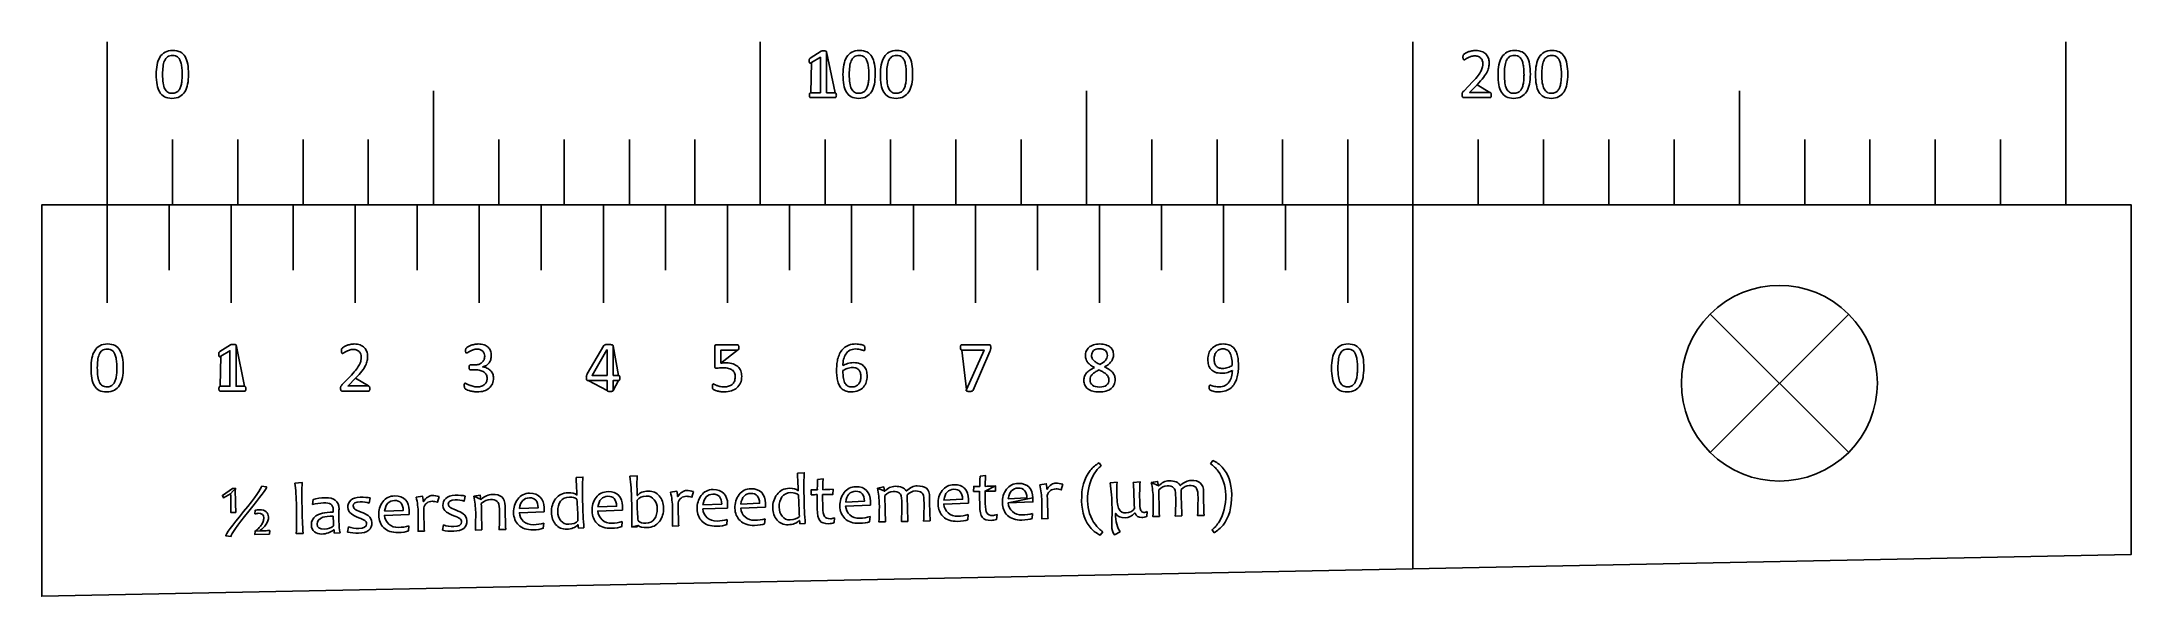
# Model space of a CAD drawing. Extents: x 4 to 55.2, y 4.1 to 17.7.
import ezdxf

# ---------------------------------------------------------------- set-up
doc = ezdxf.new("R2010")
doc.units = 0
doc.layers.get('0').update_dxf_attribs({"linetype": 'CONTINUOUS'})

msp = doc.modelspace()

# ---------------------------------------------------------------- linework, layer by layer
at = {"color": 7}
for points in [[(5.600418, 17.673884), (5.600418, 13.673384)], [(21.599878, 17.673884), (21.599878, 13.673384)], [(37.600467, 17.673884), (37.600467, 13.673384)], [(53.599644, 17.673884), (53.599644, 13.673384)], [(13.599724, 16.473311), (13.599724, 13.673384)], [(29.599467, 16.473311), (29.599467, 13.673384)], [(45.598644, 16.473311), (45.598644, 13.673384)], [(7.200053, 15.273867), (7.200053, 13.673384)], [(8.799689, 15.273867), (8.799689, 13.673384)], [(10.400453, 15.273867), (10.400453, 13.673384)], [(12.000089, 15.273867), (12.000089, 13.673384)], [(15.200489, 15.273867), (15.200489, 13.673384)], [(16.799842, 15.273867), (16.799842, 13.673384)], [(18.399478, 15.273867), (18.399478, 13.673384)], [(20.000242, 15.273867), (20.000242, 13.673384)], [(23.199513, 15.273867), (23.199513, 13.673384)], [(24.800278, 15.273867), (24.800278, 13.673384)], [(26.399913, 15.273867), (26.399913, 13.673384)], [(27.999549, 15.273867), (27.999549, 13.673384)], [(31.199667, 15.273867), (31.199667, 13.673384)], [(32.799867, 15.273867), (32.799867, 13.673384)], [(34.400067, 15.273867), (34.400067, 13.673384)], [(36.000267, 15.273867), (36.000267, 13.673384)], [(39.200667, 15.273867), (39.200667, 13.673384)], [(40.800867, 15.273867), (40.800867, 13.673384)], [(42.398244, 15.273867), (42.398244, 13.673384)], [(44.001267, 15.273867), (44.001267, 13.673384)], [(47.198844, 15.273867), (47.198844, 13.673384)], [(48.799044, 15.273867), (48.799044, 13.673384)], [(50.399244, 15.273867), (50.399244, 13.673384)], [(51.999444, 15.273867), (51.999444, 13.673384)], [(5.600418, 13.673384), (5.600418, 11.273367)], [(7.11962, 13.673384), (7.11962, 12.073749)], [(8.639669, 13.673384), (8.639669, 11.273367)], [(10.16, 13.673384), (10.16, 12.073749)], [(11.680331, 13.673384), (11.680331, 11.273367)], [(13.200662, 13.673384), (13.200662, 12.073749)], [(14.719582, 13.673384), (14.719582, 11.273367)], [(16.239913, 13.673384), (16.239913, 12.073749)], [(17.760244, 13.673384), (17.760244, 11.273367)], [(19.280576, 13.673384), (19.280576, 12.073749)], [(20.799496, 13.673384), (20.799496, 11.273367)], [(22.319827, 13.673384), (22.319827, 12.073749)], [(23.840158, 13.673384), (23.840158, 11.273367)], [(25.360489, 13.673384), (25.360489, 12.073749)], [(26.879409, 13.673384), (26.879409, 11.273367)], [(28.400022, 13.673384), (28.400022, 12.073749)], [(29.9212, 13.673384), (29.9212, 11.273367)], [(31.439556, 13.673384), (31.439556, 12.073749)], [(32.960733, 13.673384), (32.960733, 11.273367)], [(34.479089, 13.673384), (34.479089, 12.073749)], [(36.000267, 13.673384), (36.000267, 11.273367)]]:
    msp.add_lwpolyline(points, dxfattribs=at)
for points in [[(22.830367, 17.272564), (23.09368, 17.441333)], [(23.231687, 17.42694), (23.231687, 16.423922), (23.437709, 16.423922)], [(22.841373, 16.423922), (23.079287, 16.423922), (23.079287, 17.293731), (22.858871, 17.161369)], [(7.439378, 16.864753), (7.439378, 16.864753)], [(7.5946, 16.87576), (7.5946, 16.87576)], [(24.266878, 16.864753), (24.266878, 16.864753)], [(24.4221, 16.87576), (24.4221, 16.87576)], [(25.1841, 16.864753), (25.1841, 16.864753)], [(25.339322, 16.87576), (25.339322, 16.87576)], [(38.805556, 16.368607), (38.805556, 16.40078)], [(38.842244, 16.464562), (39.070844, 16.699371)], [(39.169622, 16.621196), (38.989, 16.432671), (39.485711, 16.432671)], [(40.321089, 16.864753), (40.321089, 16.864753)], [(40.476311, 16.87576), (40.476311, 16.87576)], [(41.238311, 16.864753), (41.238311, 16.864753)], [(41.393533, 16.87576), (41.393533, 16.87576)], [(23.437709, 16.303696), (22.841373, 16.303696)], [(23.4696, 16.363244), (23.4696, 16.363244)], [(39.485711, 16.303696), (38.856356, 16.303696)], [(39.519578, 16.367478), (39.519578, 16.367478)], [(55.199844, 5.098627), (3.999089, 4.074442), (3.999653, 13.673384), (55.200409, 13.673384), (55.200409, 5.098627), (55.199844, 5.098627)], [(37.600467, 13.673384), (37.600467, 4.746978), (37.600467, 13.673384)], [(8.360833, 10.073922), (8.624429, 10.24128)], [(20.542673, 10.243538), (21.047569, 10.243538)], [(26.543282, 10.243538), (27.207916, 10.243538)], [(8.37184, 9.224998), (8.610036, 9.224998), (8.610036, 10.093678), (8.38962, 9.960187)], [(8.758767, 10.238176), (8.762153, 10.227169), (8.762153, 9.224998), (8.968176, 9.224998)], [(14.503682, 9.747391), (14.603871, 9.747391)], [(17.365416, 9.529233), (17.77238, 10.221524)], [(17.850556, 10.115691), (17.849427, 10.115691), (17.482256, 9.48944), (17.850556, 9.48944), (17.850556, 10.115691), (17.850556, 10.115691)], [(18.002673, 10.218138), (18.002673, 9.48944), (18.131649, 9.48944)], [(20.489898, 9.722273), (20.489898, 10.186247)], [(21.048698, 10.111176), (20.640887, 10.111176), (20.640887, 9.7917)], [(24.168664, 10.158589), (24.168664, 10.132342)], [(26.657864, 9.143436), (27.089947, 10.110329), (26.543282, 10.110329)], [(27.233316, 10.079284), (26.822118, 9.132429)], [(27.253353, 10.179756), (27.253353, 10.179756)], [(30.113111, 9.981071), (30.113111, 9.981071)], [(33.1724, 9.735256), (33.1724, 9.735256)], [(5.839742, 9.6647), (5.839742, 9.6647)], [(5.994964, 9.675707), (5.994964, 9.675707)], [(11.358316, 9.264509), (11.586633, 9.499318)], [(11.686822, 9.420013), (11.5062, 9.231489), (12.002064, 9.231489)], [(14.618264, 9.627447), (14.50594, 9.627447)], [(14.801144, 9.702236), (14.801144, 9.699978)], [(15.068127, 9.428762), (15.068127, 9.428762)], [(17.850556, 9.124527), (17.850556, 9.366109), (17.384324, 9.366109)], [(18.131649, 9.366109), (18.002673, 9.366109), (18.002673, 9.124527)], [(18.164669, 9.426787), (18.164669, 9.426787)], [(20.431478, 9.193107), (20.431478, 9.220482)], [(21.151144, 9.470813), (21.151144, 9.470813)], [(24.07158, 9.458678), (24.07158, 9.458678)], [(24.225956, 9.473071), (24.225956, 9.473071)], [(30.1498, 9.380502), (30.1498, 9.380502)], [(30.3022, 9.395742), (30.3022, 9.395742)], [(33.3248, 9.718887), (33.3248, 9.718887)], [(36.240156, 9.6647), (36.240156, 9.6647)], [(36.395378, 9.675707), (36.395378, 9.675707)], [(8.968176, 9.102513), (8.37184, 9.102513)], [(9.000349, 9.162062), (9.000349, 9.162062)], [(12.003193, 9.102513), (11.372709, 9.102513)], [(12.036496, 9.168836), (12.036496, 9.168836)], [(29.912733, 7.345398), (29.957889, 7.272584)], [(32.636178, 7.32536), (32.698267, 7.402689)], [(8.626687, 6.582551), (8.451144, 6.488571), (8.426027, 6.54812), (8.670713, 6.719147), (8.742398, 6.721404)], [(9.379656, 6.770793), (9.508631, 6.756682), (9.508631, 6.756682)], [(10.202051, 6.851509), (10.380416, 6.863644)], [(17.089967, 6.986976), (17.257607, 6.996853)], [(18.412742, 7.015762), (18.587156, 7.027898)], [(22.514842, 7.096196), (22.682482, 7.104944)], [(22.529236, 6.666089), (22.536009, 6.666089)], [(22.85238, 6.559127), (22.854638, 6.687256)], [(23.008731, 6.936176), (23.146738, 6.955084)], [(23.390296, 6.701367), (23.386909, 6.570416)], [(24.475158, 6.729024), (24.629533, 6.755553), (24.64816, 6.64972), (24.656909, 6.64972)], [(25.180713, 6.658469), (25.189462, 6.658469)], [(26.834253, 6.639842), (26.836511, 6.768818)], [(26.990887, 7.016891), (27.128611, 7.034389)], [(27.372169, 6.782082), (27.369064, 6.651978), (27.114218, 6.651978)], [(28.456467, 6.808329), (28.611689, 6.833729)], [(28.628622, 6.704753), (28.637089, 6.704753)], [(29.018089, 6.82498), (28.9814, 6.683869)], [(29.018089, 6.82498), (29.018089, 6.82498)], [(30.183667, 6.854613), (30.350178, 6.869007)], [(30.742467, 6.860258), (30.914622, 6.881142)], [(31.188378, 6.863644), (31.3436, 6.888762), (31.360533, 6.782929), (31.369, 6.782929)], [(31.893933, 6.793089), (31.9024, 6.793089)], [(9.216249, 6.094024), (9.224151, 6.181231)], [(10.633004, 6.325447), (10.64514, 6.446802)], [(12.045244, 6.485467), (12.020973, 6.35762)], [(12.40028, 6.159218), (12.857762, 6.178973), (12.857762, 6.178973)], [(13.004236, 6.183207), (13.004236, 6.183207)], [(13.175262, 6.502964), (13.328509, 6.528364)], [(13.348264, 6.399389), (13.354756, 6.399389)], [(13.735191, 6.519616), (13.698784, 6.378504)], [(13.735191, 6.519616), (13.735191, 6.519616)], [(14.373578, 6.53288), (14.349307, 6.405033)], [(14.585244, 6.531751), (14.73962, 6.557151), (14.758247, 6.450189), (14.765867, 6.450189)], [(16.308211, 6.147082), (15.701998, 6.12394)], [(15.705384, 6.226387), (16.162867, 6.243884), (16.162867, 6.243884)], [(16.30934, 6.250658), (16.30934, 6.250658)], [(17.10436, 6.55828), (17.110851, 6.55828)], [(18.230991, 6.185464), (17.624496, 6.162322)], [(17.627882, 6.263922), (18.085364, 6.283678), (18.085364, 6.283678)], [(18.23212, 6.288193), (18.23212, 6.288193)], [(18.588002, 6.546144), (18.594776, 6.547273)], [(19.081044, 6.219613), (19.081044, 6.219613)], [(19.237396, 6.243884), (19.237396, 6.243884)], [(19.407293, 6.628836), (19.56054, 6.653107)], [(19.580296, 6.523849), (19.586787, 6.523849)], [(19.967222, 6.642947), (19.930816, 6.501836)], [(19.967222, 6.642947), (19.967222, 6.642947)], [(20.80514, 6.238522), (20.198644, 6.21538)], [(20.202031, 6.315569), (20.659513, 6.334478), (20.659513, 6.334478)], [(20.806269, 6.33984), (20.806269, 6.33984)], [(21.733369, 6.25602), (21.127156, 6.232878)], [(21.13026, 6.334478), (21.587742, 6.354233), (21.587742, 6.354233)], [(21.734498, 6.358749), (21.734498, 6.358749)], [(24.304131, 6.307949), (23.697918, 6.284807)], [(23.701304, 6.384996), (24.158787, 6.405033), (24.158787, 6.405033)], [(24.30526, 6.409267), (24.30526, 6.409267)], [(25.617311, 6.428176), (25.617311, 6.428176)], [(26.709793, 6.356491), (26.103298, 6.333349)], [(26.106684, 6.433538), (26.564167, 6.452447), (26.564167, 6.452447)], [(26.710922, 6.457809), (26.710922, 6.457809)], [(28.287133, 6.488571), (28.287133, 6.386124), (27.679791, 6.362982)], [(27.683178, 6.464582), (28.14066, 6.484338), (28.14066, 6.484338)], [(28.287133, 6.488571), (28.287133, 6.488571)], [(31.086778, 6.149058), (31.078311, 6.031089)], [(31.086778, 6.149058), (31.086778, 6.149058)], [(32.331378, 6.562513), (32.331378, 6.562513)], [(32.466844, 6.560256), (32.466844, 6.495344)], [(33.158289, 6.568158), (33.158289, 6.568158)], [(8.754533, 6.127044), (8.634307, 6.124787)], [(8.754533, 6.127044), (8.754533, 6.127044)], [(9.585678, 5.688471), (9.5758, 5.597878), (9.219636, 5.591387), (9.227256, 5.670691)], [(9.346353, 5.686213), (9.346353, 5.677182)], [(9.585678, 5.688471), (9.585678, 5.688471)], [(11.151164, 5.798538), (11.151164, 5.798538)], [(11.159913, 5.70484), (11.151164, 5.70484)], [(11.492936, 5.645291), (11.517207, 5.775396)], [(12.088142, 5.886873), (12.088142, 5.886873)], [(13.003107, 6.08076), (12.396893, 6.057618)], [(12.994358, 5.799667), (12.982222, 5.676336)], [(13.374793, 5.674078), (13.219289, 5.669562)], [(13.821269, 5.692704), (13.84554, 5.822809)], [(14.416476, 5.934287), (14.416476, 5.934287)], [(14.785904, 5.700607), (14.624756, 5.698349)], [(15.366718, 5.71246), (15.205851, 5.710484)], [(15.366718, 5.71246), (15.366718, 5.71246)], [(16.299462, 5.865707), (16.287327, 5.741247)], [(17.143871, 5.826196), (17.133993, 5.826196)], [(17.138509, 5.92328), (17.138509, 5.92328)], [(17.283853, 5.752253), (17.15262, 5.745762)], [(17.283853, 5.752253), (17.283853, 5.752253)], [(18.222242, 5.904371), (18.210107, 5.78104)], [(18.613402, 5.811802), (18.606911, 5.811802), (18.584898, 5.778782), (18.455922, 5.774267)], [(19.606824, 5.797409), (19.45132, 5.794304)], [(20.796391, 5.957429), (20.784256, 5.831558)], [(21.72462, 5.974927), (21.712484, 5.851596)], [(22.569029, 5.934287), (22.559151, 5.934287)], [(22.563384, 6.031089), (22.563384, 6.031089)], [(22.709011, 5.861473), (22.577778, 5.852724)], [(22.709011, 5.861473), (22.709011, 5.861473)], [(23.424444, 5.994682), (23.415696, 5.8801)], [(23.424444, 5.994682), (23.424444, 5.994682)], [(24.295382, 6.026856), (24.283247, 5.900984)], [(24.674689, 5.899009), (24.514669, 5.896751)], [(25.22474, 5.911144), (25.063873, 5.907758)], [(25.767171, 5.922151), (25.607433, 5.917636)], [(26.701044, 6.075398), (26.688909, 5.949527)], [(27.4066, 6.075398), (27.397569, 5.960533)], [(27.4066, 6.075398), (27.4066, 6.075398)], [(28.275844, 6.105031), (28.264556, 5.9817)], [(28.656844, 5.979442), (28.501622, 5.974927)], [(30.000222, 5.652064), (29.938133, 5.575864)], [(30.000222, 5.652064), (30.000222, 5.652064)], [(30.423556, 5.650936), (30.285267, 5.581509)], [(30.316311, 6.100516), (30.307844, 6.100516)], [(30.790444, 6.110676), (30.779156, 6.110676)], [(31.385933, 6.033347), (31.227889, 6.02996)], [(31.936267, 6.044353), (31.7754, 6.041249)], [(32.480956, 6.05536), (32.320089, 6.052256)], [(32.726489, 5.632027), (32.678511, 5.705969)], [(8.637693, 5.540587), (8.508718, 5.557238)], [(10.405816, 5.614529), (10.2362, 5.610013)], [(10.405816, 5.614529), (10.405816, 5.614529)], [(11.309773, 5.630898), (11.172049, 5.623278)], [(11.309773, 5.630898), (11.309773, 5.630898)]]:
    msp.add_lwpolyline(points, close=True, dxfattribs=at)
at = {"color": 5}
for points in [[(44.8818, 10.995378), (48.276933, 7.60222)], [(48.276933, 10.995378), (44.8818, 7.60222), (48.276933, 10.995378)], [(48.276933, 7.60222), (48.276933, 7.60222)]]:
    msp.add_lwpolyline(points, close=True, dxfattribs=at)
at = {"color": 7}
for points in [[(6.894689, 17.296836), (6.925451, 17.347636), (6.967502, 17.388558), (7.019149, 17.417062)], [(7.019149, 17.417062), (7.071078, 17.446978), (7.13486, 17.45996), (7.21106, 17.45996)], [(7.21106, 17.45996), (7.282744, 17.45996), (7.343422, 17.446978), (7.392811, 17.422707)], [(7.392811, 17.422707), (7.441353, 17.397307), (7.480018, 17.358642), (7.51078, 17.308971)], [(23.09368, 17.441333), (23.094809, 17.443591), (23.098196, 17.44472), (23.102711, 17.445849)], [(23.102711, 17.445849), (23.105816, 17.446978), (23.110331, 17.446978), (23.115693, 17.448953)], [(23.115693, 17.448953), (23.120209, 17.448953), (23.125853, 17.450082), (23.133473, 17.451211)], [(23.133473, 17.451211), (23.139964, 17.450082), (23.149842, 17.450082), (23.161131, 17.451211)], [(23.161131, 17.451211), (23.174113, 17.450082), (23.18512, 17.448953), (23.19528, 17.448953)], [(23.19528, 17.448953), (23.204029, 17.446978), (23.211649, 17.446978), (23.217293, 17.445849)], [(23.217293, 17.445849), (23.222656, 17.443591), (23.226042, 17.440204), (23.2283, 17.436818)], [(23.2283, 17.436818), (23.229429, 17.434842), (23.230558, 17.431456), (23.231687, 17.42694)], [(23.722189, 17.296836), (23.752951, 17.347636), (23.795002, 17.388558), (23.846649, 17.417062)], [(23.846649, 17.417062), (23.898578, 17.446978), (23.96236, 17.45996), (24.03856, 17.45996)], [(24.03856, 17.45996), (24.110244, 17.45996), (24.170922, 17.446978), (24.220311, 17.422707)], [(24.220311, 17.422707), (24.268853, 17.397307), (24.307518, 17.358642), (24.33828, 17.308971)], [(24.639411, 17.296836), (24.670173, 17.347636), (24.712224, 17.388558), (24.763871, 17.417062)], [(24.763871, 17.417062), (24.8158, 17.446978), (24.879582, 17.45996), (24.955782, 17.45996)], [(24.955782, 17.45996), (25.027467, 17.45996), (25.088144, 17.446978), (25.137533, 17.422707)], [(25.137533, 17.422707), (25.186076, 17.397307), (25.22474, 17.358642), (25.255502, 17.308971)], [(38.8874, 17.391662), (38.904333, 17.40154), (38.926911, 17.412829), (38.952311, 17.423836)], [(38.952311, 17.423836), (38.977711, 17.434842), (39.005933, 17.441333), (39.0398, 17.448953)], [(39.0398, 17.448953), (39.070844, 17.456856), (39.104711, 17.45996), (39.138578, 17.45996)], [(39.138578, 17.45996), (39.195022, 17.45996), (39.240178, 17.45234), (39.282511, 17.436818)], [(39.282511, 17.436818), (39.324844, 17.422707), (39.358711, 17.399564), (39.386933, 17.374164)], [(39.7764, 17.296836), (39.807444, 17.347636), (39.849778, 17.388558), (39.900578, 17.417062)], [(39.900578, 17.417062), (39.951378, 17.446978), (40.016289, 17.45996), (40.092489, 17.45996)], [(40.092489, 17.45996), (40.163044, 17.45996), (40.225133, 17.446978), (40.273111, 17.422707)], [(40.273111, 17.422707), (40.323911, 17.397307), (40.3606, 17.358642), (40.391644, 17.308971)], [(40.693622, 17.296836), (40.724667, 17.347636), (40.764178, 17.388558), (40.8178, 17.417062)], [(40.8178, 17.417062), (40.8686, 17.446978), (40.933511, 17.45996), (41.009711, 17.45996)], [(41.009711, 17.45996), (41.080267, 17.45996), (41.142356, 17.446978), (41.190333, 17.422707)], [(41.190333, 17.422707), (41.238311, 17.397307), (41.277822, 17.358642), (41.308867, 17.308971)], [(6.805224, 16.870398), (6.804378, 16.956193), (6.810869, 17.036627), (6.826391, 17.10944)], [(6.826391, 17.10944), (6.839656, 17.182253), (6.862798, 17.245189), (6.894689, 17.296836)], [(6.969478, 17.058922), (6.962987, 17.002478), (6.9596, 16.944058), (6.9596, 16.882533)], [(7.005884, 17.204267), (6.988387, 17.163627), (6.976251, 17.115084), (6.969478, 17.058922)], [(7.079827, 17.30248), (7.047936, 17.27708), (7.023664, 17.245189), (7.005884, 17.204267)], [(7.202311, 17.337758), (7.151511, 17.3355), (7.110589, 17.325622), (7.079827, 17.30248)], [(7.278229, 17.326751), (7.255087, 17.332113), (7.229687, 17.3355), (7.202311, 17.337758)], [(7.338907, 17.291473), (7.32028, 17.305867), (7.300242, 17.318002), (7.278229, 17.326751)], [(7.384062, 17.228538), (7.370798, 17.252809), (7.355558, 17.272564), (7.338907, 17.291473)], [(7.415107, 17.139356), (7.406076, 17.173504), (7.396198, 17.203138), (7.384062, 17.228538)], [(7.432604, 17.018), (7.428089, 17.063156), (7.421598, 17.104078), (7.415107, 17.139356)], [(7.439378, 16.864753), (7.439378, 16.922044), (7.43712, 16.973973), (7.432604, 17.018)], [(7.51078, 17.308971), (7.539567, 17.259582), (7.56158, 17.200033), (7.574844, 17.12722)], [(7.574844, 17.12722), (7.588109, 17.053278), (7.5946, 16.969458), (7.5946, 16.87576)], [(22.804967, 17.206524), (22.803838, 17.216402), (22.803838, 17.225151), (22.806096, 17.233053)], [(22.807224, 17.174633), (22.804967, 17.181124), (22.803838, 17.192131), (22.804967, 17.206524)], [(22.806096, 17.233053), (22.806096, 17.238416), (22.808353, 17.245189), (22.810329, 17.249422)], [(22.814844, 17.153749), (22.810329, 17.156853), (22.808353, 17.164756), (22.807224, 17.174633)], [(22.810329, 17.249422), (22.811458, 17.255067), (22.813716, 17.258453), (22.817102, 17.261558)], [(22.831496, 17.150362), (22.823593, 17.149233), (22.818231, 17.150362), (22.814844, 17.153749)], [(22.817102, 17.261558), (22.820489, 17.264944), (22.824722, 17.26946), (22.830367, 17.272564)], [(22.858871, 17.161369), (22.846736, 17.153749), (22.837987, 17.151491), (22.831496, 17.150362)], [(23.632724, 16.870398), (23.631878, 16.956193), (23.638369, 17.036627), (23.653891, 17.10944)], [(23.653891, 17.10944), (23.667156, 17.182253), (23.690298, 17.245189), (23.722189, 17.296836)], [(23.796978, 17.058922), (23.790487, 17.002478), (23.7871, 16.944058), (23.7871, 16.882533)], [(23.833384, 17.204267), (23.815887, 17.163627), (23.803751, 17.115084), (23.796978, 17.058922)], [(23.907327, 17.30248), (23.875436, 17.27708), (23.851164, 17.245189), (23.833384, 17.204267)], [(24.029811, 17.337758), (23.979011, 17.3355), (23.938089, 17.325622), (23.907327, 17.30248)], [(24.105729, 17.326751), (24.082587, 17.332113), (24.057187, 17.3355), (24.029811, 17.337758)], [(24.166407, 17.291473), (24.14778, 17.305867), (24.127742, 17.318002), (24.105729, 17.326751)], [(24.211562, 17.228538), (24.198298, 17.252809), (24.183058, 17.272564), (24.166407, 17.291473)], [(24.242607, 17.139356), (24.233576, 17.173504), (24.223698, 17.203138), (24.211562, 17.228538)], [(24.260104, 17.018), (24.255589, 17.063156), (24.249098, 17.104078), (24.242607, 17.139356)], [(24.266878, 16.864753), (24.266878, 16.922044), (24.26462, 16.973973), (24.260104, 17.018)], [(24.33828, 17.308971), (24.367067, 17.259582), (24.38908, 17.200033), (24.402344, 17.12722)], [(24.402344, 17.12722), (24.415609, 17.053278), (24.4221, 16.969458), (24.4221, 16.87576)], [(24.549947, 16.870398), (24.5491, 16.956193), (24.555591, 17.036627), (24.571113, 17.10944)], [(24.571113, 17.10944), (24.584378, 17.182253), (24.60752, 17.245189), (24.639411, 17.296836)], [(24.7142, 17.058922), (24.707709, 17.002478), (24.704322, 16.944058), (24.704322, 16.882533)], [(24.750607, 17.204267), (24.733109, 17.163627), (24.720973, 17.115084), (24.7142, 17.058922)], [(24.824549, 17.30248), (24.792658, 17.27708), (24.768387, 17.245189), (24.750607, 17.204267)], [(24.947033, 17.337758), (24.896233, 17.3355), (24.855311, 17.325622), (24.824549, 17.30248)], [(25.022951, 17.326751), (24.999809, 17.332113), (24.974409, 17.3355), (24.947033, 17.337758)], [(25.083629, 17.291473), (25.065002, 17.305867), (25.044964, 17.318002), (25.022951, 17.326751)], [(25.128784, 17.228538), (25.11552, 17.252809), (25.10028, 17.272564), (25.083629, 17.291473)], [(25.159829, 17.139356), (25.150798, 17.173504), (25.14092, 17.203138), (25.128784, 17.228538)], [(25.177327, 17.018), (25.172811, 17.063156), (25.16632, 17.104078), (25.159829, 17.139356)], [(25.1841, 16.864753), (25.1841, 16.922044), (25.181842, 16.973973), (25.177327, 17.018)], [(25.255502, 17.308971), (25.284289, 17.259582), (25.306302, 17.200033), (25.319567, 17.12722)], [(25.319567, 17.12722), (25.332831, 17.053278), (25.339322, 16.969458), (25.339322, 16.87576)], [(38.825311, 17.299093), (38.825311, 17.306996), (38.825311, 17.315744), (38.828133, 17.322236)], [(38.828133, 17.268331), (38.825311, 17.274822), (38.825311, 17.285829), (38.825311, 17.299093)], [(38.828133, 17.322236), (38.828133, 17.329009), (38.828133, 17.333242), (38.830956, 17.340016)], [(38.833778, 17.247447), (38.830956, 17.250551), (38.830956, 17.258453), (38.828133, 17.268331)], [(38.830956, 17.340016), (38.830956, 17.342273), (38.833778, 17.346507), (38.8366, 17.35328)], [(38.842244, 17.235311), (38.8366, 17.23644), (38.833778, 17.240673), (38.833778, 17.247447)], [(38.8366, 17.35328), (38.8366, 17.355256), (38.842244, 17.362029), (38.850711, 17.367391)], [(38.853533, 17.231924), (38.847889, 17.229667), (38.845067, 17.231924), (38.842244, 17.235311)], [(38.850711, 17.367391), (38.856356, 17.374164), (38.870467, 17.380656), (38.8874, 17.391662)], [(38.884578, 17.247447), (38.870467, 17.235311), (38.859178, 17.229667), (38.853533, 17.231924)], [(38.941022, 17.280467), (38.918444, 17.268331), (38.901511, 17.257324), (38.884578, 17.247447)], [(39.020044, 17.311229), (38.989, 17.30248), (38.9636, 17.291473), (38.941022, 17.280467)], [(39.118822, 17.32788), (39.082133, 17.326751), (39.048267, 17.321107), (39.020044, 17.311229)], [(39.203489, 17.311229), (39.178089, 17.321107), (39.149867, 17.326751), (39.118822, 17.32788)], [(39.197844, 16.846127), (39.228889, 16.886767), (39.251467, 16.92656), (39.2684, 16.962967)], [(39.262756, 17.270589), (39.245822, 17.286958), (39.226067, 17.30248), (39.203489, 17.311229)], [(39.299444, 17.212169), (39.290978, 17.234182), (39.279689, 17.252809), (39.262756, 17.270589)], [(39.2684, 16.962967), (39.285333, 16.997116), (39.299444, 17.027878), (39.305089, 17.058922)], [(39.313556, 17.140484), (39.310733, 17.164756), (39.307911, 17.187898), (39.299444, 17.212169)], [(39.305089, 17.058922), (39.307911, 17.086298), (39.310733, 17.115084), (39.313556, 17.140484)], [(39.417978, 16.938696), (39.3954, 16.895516), (39.367178, 16.848384), (39.327667, 16.798713)], [(39.386933, 17.374164), (39.412333, 17.344249), (39.432089, 17.314616), (39.4462, 17.279338)], [(39.457489, 17.056664), (39.449022, 17.018), (39.437733, 16.979336), (39.417978, 16.938696)], [(39.4462, 17.279338), (39.460311, 17.24406), (39.465956, 17.204267), (39.468778, 17.164756)], [(39.468778, 17.164756), (39.465956, 17.128349), (39.463133, 17.091942), (39.457489, 17.056664)], [(39.686089, 16.870398), (39.686089, 16.956193), (39.691733, 17.036627), (39.705844, 17.10944)], [(39.705844, 17.10944), (39.719956, 17.182253), (39.742533, 17.245189), (39.7764, 17.296836)], [(39.849778, 17.058922), (39.844133, 17.002478), (39.841311, 16.944058), (39.841311, 16.882533)], [(39.886467, 17.204267), (39.869533, 17.163627), (39.858244, 17.115084), (39.849778, 17.058922)], [(39.959844, 17.30248), (39.9288, 17.27708), (39.9034, 17.245189), (39.886467, 17.204267)], [(40.084022, 17.337758), (40.033222, 17.3355), (39.990889, 17.325622), (39.959844, 17.30248)], [(40.160222, 17.326751), (40.134822, 17.332113), (40.109422, 17.3355), (40.084022, 17.337758)], [(40.219489, 17.291473), (40.202556, 17.305867), (40.1828, 17.318002), (40.160222, 17.326751)], [(40.264644, 17.228538), (40.253356, 17.252809), (40.236422, 17.272564), (40.219489, 17.291473)], [(40.295689, 17.139356), (40.287222, 17.173504), (40.275933, 17.203138), (40.264644, 17.228538)], [(40.312622, 17.018), (40.3098, 17.063156), (40.304156, 17.104078), (40.295689, 17.139356)], [(40.321089, 16.864753), (40.321089, 16.922044), (40.318267, 16.973973), (40.312622, 17.018)], [(40.391644, 17.308971), (40.419867, 17.259582), (40.442444, 17.200033), (40.456556, 17.12722)], [(40.456556, 17.12722), (40.467844, 17.053278), (40.476311, 16.969458), (40.476311, 16.87576)], [(40.603311, 16.870398), (40.603311, 16.956193), (40.608956, 17.036627), (40.623067, 17.10944)], [(40.623067, 17.10944), (40.637178, 17.182253), (40.659756, 17.245189), (40.693622, 17.296836)], [(40.767, 17.058922), (40.761356, 17.002478), (40.758533, 16.944058), (40.758533, 16.882533)], [(40.803689, 17.204267), (40.786756, 17.163627), (40.775467, 17.115084), (40.767, 17.058922)], [(40.877067, 17.30248), (40.846022, 17.27708), (40.820622, 17.245189), (40.803689, 17.204267)], [(41.001244, 17.337758), (40.950444, 17.3355), (40.908111, 17.325622), (40.877067, 17.30248)], [(41.077444, 17.326751), (41.054867, 17.332113), (41.026644, 17.3355), (41.001244, 17.337758)], [(41.136711, 17.291473), (41.119778, 17.305867), (41.0972, 17.318002), (41.077444, 17.326751)], [(41.181867, 17.228538), (41.170578, 17.252809), (41.153644, 17.272564), (41.136711, 17.291473)], [(41.212911, 17.139356), (41.204444, 17.173504), (41.193156, 17.203138), (41.181867, 17.228538)], [(41.229844, 17.018), (41.227022, 17.063156), (41.221378, 17.104078), (41.212911, 17.139356)], [(41.238311, 16.864753), (41.238311, 16.922044), (41.235489, 16.973973), (41.229844, 17.018)], [(41.308867, 17.308971), (41.337089, 17.259582), (41.359667, 17.200033), (41.373778, 17.12722)], [(41.373778, 17.12722), (41.385067, 17.053278), (41.393533, 16.969458), (41.393533, 16.87576)], [(6.824133, 16.621196), (6.810869, 16.694009), (6.804378, 16.7767), (6.805224, 16.870398)], [(6.887916, 16.436904), (6.857153, 16.485447), (6.836269, 16.547253), (6.824133, 16.621196)], [(7.005884, 16.323451), (6.957342, 16.34998), (6.917831, 16.387516), (6.887916, 16.436904)], [(6.9596, 16.882533), (6.9596, 16.796456), (6.964116, 16.722513), (6.972864, 16.662964)], [(6.972864, 16.662964), (6.981613, 16.603416), (6.994878, 16.554873), (7.014916, 16.51762)], [(7.014916, 16.51762), (7.032413, 16.481213), (7.056684, 16.452427), (7.087447, 16.436058)], [(7.087447, 16.436058), (7.116233, 16.418278), (7.15264, 16.410658), (7.196667, 16.411787)], [(7.196667, 16.411787), (7.228558, 16.410658), (7.258473, 16.414891), (7.283873, 16.425898)], [(7.283873, 16.425898), (7.308144, 16.436058), (7.329029, 16.451298), (7.347656, 16.471336)], [(7.347656, 16.471336), (7.364307, 16.49222), (7.3787, 16.515362), (7.391964, 16.541891)], [(7.504289, 16.44904), (7.471269, 16.397393), (7.429218, 16.355342), (7.3787, 16.329096)], [(7.391964, 16.541891), (7.402971, 16.569267), (7.412849, 16.600311), (7.420469, 16.63446)], [(7.420469, 16.63446), (7.427242, 16.66748), (7.431476, 16.703887), (7.434862, 16.742551)], [(7.434862, 16.742551), (7.43712, 16.782062), (7.439378, 16.824113), (7.439378, 16.864753)], [(7.573716, 16.635589), (7.558193, 16.563904), (7.535051, 16.500969), (7.504289, 16.44904)], [(7.5946, 16.87576), (7.5946, 16.788836), (7.58698, 16.707273), (7.573716, 16.635589)], [(22.8092, 16.363244), (22.808353, 16.374251), (22.8092, 16.381871), (22.811458, 16.389773)], [(22.811458, 16.389773), (22.812587, 16.398522), (22.814844, 16.403884), (22.818231, 16.409529)], [(22.818231, 16.409529), (22.820489, 16.412916), (22.823593, 16.41602), (22.828109, 16.420536)], [(22.828109, 16.420536), (22.831496, 16.422793), (22.835729, 16.423922), (22.841373, 16.423922)], [(23.437709, 16.423922), (23.441096, 16.423922), (23.445329, 16.422793), (23.449844, 16.420536)], [(23.449844, 16.420536), (23.453231, 16.41602), (23.456336, 16.412916), (23.460851, 16.409529)], [(23.460851, 16.409529), (23.463109, 16.403884), (23.465367, 16.398522), (23.467342, 16.389773)], [(23.467342, 16.389773), (23.467342, 16.381871), (23.468471, 16.374251), (23.4696, 16.363244)], [(23.651633, 16.621196), (23.638369, 16.694009), (23.631878, 16.7767), (23.632724, 16.870398)], [(23.715416, 16.436904), (23.684653, 16.485447), (23.663769, 16.547253), (23.651633, 16.621196)], [(23.833384, 16.323451), (23.784842, 16.34998), (23.745331, 16.387516), (23.715416, 16.436904)], [(23.7871, 16.882533), (23.7871, 16.796456), (23.791616, 16.722513), (23.800364, 16.662964)], [(23.800364, 16.662964), (23.809113, 16.603416), (23.822378, 16.554873), (23.842416, 16.51762)], [(23.842416, 16.51762), (23.859913, 16.481213), (23.884184, 16.452427), (23.914947, 16.436058)], [(23.914947, 16.436058), (23.943733, 16.418278), (23.98014, 16.410658), (24.024167, 16.411787)], [(24.024167, 16.411787), (24.056058, 16.410658), (24.085973, 16.414891), (24.111373, 16.425898)], [(24.111373, 16.425898), (24.135644, 16.436058), (24.156529, 16.451298), (24.175156, 16.471336)], [(24.175156, 16.471336), (24.191807, 16.49222), (24.2062, 16.515362), (24.219464, 16.541891)], [(24.331789, 16.44904), (24.298769, 16.397393), (24.256718, 16.355342), (24.2062, 16.329096)], [(24.219464, 16.541891), (24.230471, 16.569267), (24.240349, 16.600311), (24.247969, 16.63446)], [(24.247969, 16.63446), (24.254742, 16.66748), (24.258976, 16.703887), (24.262362, 16.742551)], [(24.262362, 16.742551), (24.26462, 16.782062), (24.266878, 16.824113), (24.266878, 16.864753)], [(24.401216, 16.635589), (24.385693, 16.563904), (24.362551, 16.500969), (24.331789, 16.44904)], [(24.4221, 16.87576), (24.4221, 16.788836), (24.41448, 16.707273), (24.401216, 16.635589)], [(24.568856, 16.621196), (24.555591, 16.694009), (24.5491, 16.7767), (24.549947, 16.870398)], [(24.632638, 16.436904), (24.601876, 16.485447), (24.580991, 16.547253), (24.568856, 16.621196)], [(24.750607, 16.323451), (24.702064, 16.34998), (24.662553, 16.387516), (24.632638, 16.436904)], [(24.704322, 16.882533), (24.704322, 16.796456), (24.708838, 16.722513), (24.717587, 16.662964)], [(24.717587, 16.662964), (24.726336, 16.603416), (24.7396, 16.554873), (24.759638, 16.51762)], [(24.759638, 16.51762), (24.777136, 16.481213), (24.801407, 16.452427), (24.832169, 16.436058)], [(24.832169, 16.436058), (24.860956, 16.418278), (24.897362, 16.410658), (24.941389, 16.411787)], [(24.941389, 16.411787), (24.97328, 16.410658), (25.003196, 16.414891), (25.028596, 16.425898)], [(25.028596, 16.425898), (25.052867, 16.436058), (25.073751, 16.451298), (25.092378, 16.471336)], [(25.092378, 16.471336), (25.109029, 16.49222), (25.123422, 16.515362), (25.136687, 16.541891)], [(25.249011, 16.44904), (25.215991, 16.397393), (25.17394, 16.355342), (25.123422, 16.329096)], [(25.136687, 16.541891), (25.147693, 16.569267), (25.157571, 16.600311), (25.165191, 16.63446)], [(25.165191, 16.63446), (25.171964, 16.66748), (25.176198, 16.703887), (25.179584, 16.742551)], [(25.179584, 16.742551), (25.181842, 16.782062), (25.1841, 16.824113), (25.1841, 16.864753)], [(25.318438, 16.635589), (25.302916, 16.563904), (25.279773, 16.500969), (25.249011, 16.44904)], [(25.339322, 16.87576), (25.339322, 16.788836), (25.331702, 16.707273), (25.318438, 16.635589)], [(38.805556, 16.40078), (38.805556, 16.4084), (38.808378, 16.414891), (38.814022, 16.423922)], [(38.814022, 16.423922), (38.814022, 16.428156), (38.819667, 16.436058), (38.825311, 16.443678)], [(38.825311, 16.443678), (38.828133, 16.44904), (38.833778, 16.458071), (38.842244, 16.464562)], [(39.070844, 16.699371), (39.121644, 16.753558), (39.163978, 16.801818), (39.197844, 16.846127)], [(39.327667, 16.798713), (39.288156, 16.744527), (39.234533, 16.686107), (39.169622, 16.621196)], [(39.485711, 16.432671), (39.491356, 16.432671), (39.494178, 16.429284), (39.499822, 16.427027)], [(39.499822, 16.427027), (39.502644, 16.423922), (39.505467, 16.421664), (39.511111, 16.414891)], [(39.511111, 16.414891), (39.513933, 16.410658), (39.516756, 16.402756), (39.516756, 16.395136)], [(39.516756, 16.395136), (39.516756, 16.388644), (39.519578, 16.377638), (39.519578, 16.367478)], [(39.705844, 16.621196), (39.691733, 16.694009), (39.686089, 16.7767), (39.686089, 16.870398)], [(39.767933, 16.436904), (39.736889, 16.485447), (39.717133, 16.547253), (39.705844, 16.621196)], [(39.886467, 16.323451), (39.838489, 16.34998), (39.798978, 16.387516), (39.767933, 16.436904)], [(39.841311, 16.882533), (39.841311, 16.796456), (39.844133, 16.722513), (39.8526, 16.662964)], [(39.8526, 16.662964), (39.863889, 16.603416), (39.875178, 16.554873), (39.894933, 16.51762)], [(39.894933, 16.51762), (39.914689, 16.481213), (39.937267, 16.452427), (39.968311, 16.436058)], [(39.968311, 16.436058), (39.996533, 16.418278), (40.033222, 16.410658), (40.078378, 16.411787)], [(40.078378, 16.411787), (40.109422, 16.410658), (40.140467, 16.414891), (40.165867, 16.425898)], [(40.165867, 16.425898), (40.188444, 16.436058), (40.211022, 16.451298), (40.227956, 16.471336)], [(40.227956, 16.471336), (40.244889, 16.49222), (40.259, 16.515362), (40.273111, 16.541891)], [(40.386, 16.44904), (40.352133, 16.397393), (40.3098, 16.355342), (40.259, 16.329096)], [(40.273111, 16.541891), (40.2844, 16.569267), (40.292867, 16.600311), (40.301333, 16.63446)], [(40.301333, 16.63446), (40.306978, 16.66748), (40.312622, 16.703887), (40.315444, 16.742551)], [(40.315444, 16.742551), (40.318267, 16.782062), (40.321089, 16.824113), (40.321089, 16.864753)], [(40.453733, 16.635589), (40.439622, 16.563904), (40.417044, 16.500969), (40.386, 16.44904)], [(40.476311, 16.87576), (40.476311, 16.788836), (40.467844, 16.707273), (40.453733, 16.635589)], [(40.623067, 16.621196), (40.608956, 16.694009), (40.603311, 16.7767), (40.603311, 16.870398)], [(40.685156, 16.436904), (40.654111, 16.485447), (40.634356, 16.547253), (40.623067, 16.621196)], [(40.803689, 16.323451), (40.755711, 16.34998), (40.7162, 16.387516), (40.685156, 16.436904)], [(40.758533, 16.882533), (40.758533, 16.796456), (40.761356, 16.722513), (40.769822, 16.662964)], [(40.769822, 16.662964), (40.781111, 16.603416), (40.7924, 16.554873), (40.812156, 16.51762)], [(40.812156, 16.51762), (40.831911, 16.481213), (40.854489, 16.452427), (40.885533, 16.436058)], [(40.885533, 16.436058), (40.913756, 16.418278), (40.950444, 16.410658), (40.9956, 16.411787)], [(40.9956, 16.411787), (41.026644, 16.410658), (41.057689, 16.414891), (41.083089, 16.425898)], [(41.083089, 16.425898), (41.105667, 16.436058), (41.128244, 16.451298), (41.145178, 16.471336)], [(41.145178, 16.471336), (41.162111, 16.49222), (41.176222, 16.515362), (41.190333, 16.541891)], [(41.303222, 16.44904), (41.269356, 16.397393), (41.227022, 16.355342), (41.176222, 16.329096)], [(41.190333, 16.541891), (41.201622, 16.569267), (41.210089, 16.600311), (41.218556, 16.63446)], [(41.218556, 16.63446), (41.2242, 16.66748), (41.229844, 16.703887), (41.232667, 16.742551)], [(41.232667, 16.742551), (41.235489, 16.782062), (41.238311, 16.824113), (41.238311, 16.864753)], [(41.370956, 16.635589), (41.356844, 16.563904), (41.334267, 16.500969), (41.303222, 16.44904)], [(41.393533, 16.87576), (41.393533, 16.788836), (41.385067, 16.707273), (41.370956, 16.635589)], [(7.187918, 16.285916), (7.115104, 16.285916), (7.054427, 16.298051), (7.005884, 16.323451)], [(7.3787, 16.329096), (7.325642, 16.29918), (7.262989, 16.285916), (7.187918, 16.285916)], [(22.811458, 16.333329), (22.8092, 16.341231), (22.808353, 16.352238), (22.8092, 16.363244)], [(22.81936, 16.31696), (22.814844, 16.320064), (22.812587, 16.326838), (22.811458, 16.333329)], [(22.829238, 16.305953), (22.824722, 16.307929), (22.821336, 16.311316), (22.81936, 16.31696)], [(22.841373, 16.303696), (22.835729, 16.303696), (22.831496, 16.304824), (22.829238, 16.305953)], [(23.448716, 16.305953), (23.4442, 16.304824), (23.439967, 16.303696), (23.437709, 16.303696)], [(23.459722, 16.31696), (23.456336, 16.311316), (23.453231, 16.307929), (23.448716, 16.305953)], [(23.466496, 16.333329), (23.464238, 16.326838), (23.46198, 16.320064), (23.459722, 16.31696)], [(23.4696, 16.363244), (23.468471, 16.352238), (23.467342, 16.341231), (23.466496, 16.333329)], [(24.015418, 16.285916), (23.942604, 16.285916), (23.881927, 16.298051), (23.833384, 16.323451)], [(24.2062, 16.329096), (24.153142, 16.29918), (24.090489, 16.285916), (24.015418, 16.285916)], [(24.93264, 16.285916), (24.859827, 16.285916), (24.799149, 16.298051), (24.750607, 16.323451)], [(25.123422, 16.329096), (25.070364, 16.29918), (25.007711, 16.285916), (24.93264, 16.285916)], [(38.808378, 16.335587), (38.805556, 16.344336), (38.805556, 16.355342), (38.805556, 16.368607)], [(38.819667, 16.31696), (38.814022, 16.320064), (38.8112, 16.327967), (38.808378, 16.335587)], [(38.833778, 16.305953), (38.828133, 16.307929), (38.822489, 16.311316), (38.819667, 16.31696)], [(38.856356, 16.303696), (38.847889, 16.303696), (38.839422, 16.304824), (38.833778, 16.305953)], [(39.499822, 16.305953), (39.494178, 16.304824), (39.491356, 16.303696), (39.485711, 16.303696)], [(39.511111, 16.318089), (39.508289, 16.311316), (39.505467, 16.307929), (39.499822, 16.305953)], [(39.516756, 16.340102), (39.516756, 16.330224), (39.513933, 16.322322), (39.511111, 16.318089)], [(39.519578, 16.367478), (39.519578, 16.356471), (39.516756, 16.347722), (39.516756, 16.340102)], [(40.069911, 16.285916), (39.996533, 16.285916), (39.934444, 16.298051), (39.886467, 16.323451)], [(40.259, 16.329096), (40.205378, 16.29918), (40.143289, 16.285916), (40.069911, 16.285916)], [(40.987133, 16.285916), (40.913756, 16.285916), (40.851667, 16.298051), (40.803689, 16.323451)], [(41.176222, 16.329096), (41.125422, 16.29918), (41.060511, 16.285916), (40.987133, 16.285916)], [(5.419513, 10.217009), (5.471442, 10.246924), (5.535224, 10.261318), (5.611424, 10.261318)], [(5.611424, 10.261318), (5.683109, 10.261318), (5.743787, 10.248053), (5.793176, 10.221524)], [(8.624429, 10.24128), (8.625558, 10.242409), (8.628662, 10.243538), (8.633178, 10.244667)], [(8.633178, 10.244667), (8.636564, 10.246924), (8.640798, 10.248053), (8.646442, 10.250311)], [(8.646442, 10.250311), (8.650676, 10.250311), (8.65632, 10.250311), (8.66394, 10.25144)], [(8.66394, 10.25144), (8.670713, 10.250311), (8.680591, 10.250311), (8.691598, 10.25144)], [(8.691598, 10.25144), (8.704862, 10.250311), (8.715869, 10.250311), (8.725747, 10.250311)], [(8.725747, 10.250311), (8.734496, 10.248053), (8.742398, 10.246924), (8.74776, 10.244667)], [(8.74776, 10.244667), (8.753404, 10.242409), (8.756509, 10.240151), (8.758767, 10.238176)], [(11.468664, 10.224911), (11.494064, 10.234789), (11.523698, 10.24128), (11.555589, 10.250311)], [(11.555589, 10.250311), (11.586633, 10.255673), (11.619653, 10.261318), (11.654931, 10.261318)], [(11.654931, 10.261318), (11.709964, 10.261318), (11.757378, 10.252287), (11.799429, 10.238176)], [(14.504811, 10.224911), (14.529082, 10.234789), (14.557587, 10.24128), (14.590607, 10.250311)], [(14.590607, 10.250311), (14.62278, 10.255673), (14.658058, 10.261318), (14.69644, 10.261318)], [(14.69644, 10.261318), (14.748369, 10.261318), (14.794653, 10.253416), (14.835576, 10.240151)], [(17.785644, 10.234789), (17.791007, 10.238176), (17.798909, 10.239304), (17.807658, 10.242409)], [(17.807658, 10.242409), (17.816407, 10.244667), (17.827413, 10.248053), (17.840678, 10.249182)], [(17.840678, 10.249182), (17.853942, 10.249182), (17.869464, 10.249182), (17.888091, 10.250311)], [(17.888091, 10.250311), (17.906718, 10.249182), (17.923369, 10.249182), (17.938891, 10.248053)], [(17.938891, 10.248053), (17.952156, 10.244667), (17.964009, 10.242409), (17.974169, 10.24128)], [(17.974169, 10.24128), (17.982918, 10.238176), (17.989409, 10.235918), (17.995053, 10.231402)], [(20.503162, 10.229144), (20.510782, 10.238176), (20.524047, 10.243538), (20.542673, 10.243538)], [(21.047569, 10.243538), (21.050956, 10.243538), (21.055471, 10.24128), (21.060833, 10.239304)], [(23.77948, 10.234789), (23.828022, 10.25144), (23.885313, 10.261318), (23.950224, 10.261318)], [(23.950224, 10.261318), (23.97252, 10.261318), (23.994533, 10.25906), (24.016547, 10.255673)], [(24.016547, 10.255673), (24.03856, 10.25144), (24.058316, 10.249182), (24.078353, 10.244667)], [(24.078353, 10.244667), (24.095851, 10.239304), (24.112502, 10.235918), (24.125767, 10.230273)], [(26.52776, 10.239304), (26.532276, 10.24128), (26.536509, 10.243538), (26.543282, 10.243538)], [(27.207916, 10.243538), (27.214689, 10.243538), (27.222309, 10.242409), (27.229082, 10.240151)], [(29.771622, 10.238176), (29.816778, 10.252287), (29.867578, 10.261318), (29.929667, 10.261318)], [(29.929667, 10.261318), (29.986111, 10.261318), (30.034089, 10.252287), (30.076422, 10.239304)], [(32.782933, 10.229144), (32.830911, 10.250311), (32.890178, 10.261318), (32.957911, 10.261318)], [(32.957911, 10.261318), (33.003067, 10.261318), (33.0454, 10.253416), (33.084911, 10.242409)], [(33.084911, 10.242409), (33.1216, 10.229144), (33.149822, 10.213904), (33.178044, 10.191891)], [(35.819644, 10.217009), (35.873267, 10.246924), (35.935356, 10.261318), (36.011556, 10.261318)], [(36.011556, 10.261318), (36.084933, 10.261318), (36.1442, 10.248053), (36.195, 10.221524)], [(5.205589, 9.671473), (5.204742, 9.756422), (5.211233, 9.837984), (5.226756, 9.909669)], [(5.226756, 9.909669), (5.24002, 9.9822), (5.263162, 10.044007), (5.295053, 10.097064)], [(5.295053, 10.097064), (5.325816, 10.147582), (5.367867, 10.189633), (5.419513, 10.217009)], [(5.369842, 9.859998), (5.363351, 9.803836), (5.359964, 9.744287), (5.359964, 9.68248)], [(5.406249, 10.004496), (5.388751, 9.962444), (5.376616, 9.913902), (5.369842, 9.859998)], [(5.480191, 10.101298), (5.4483, 10.077027), (5.424029, 10.044007), (5.406249, 10.004496)], [(5.602676, 10.136576), (5.551876, 10.135447), (5.510953, 10.12444), (5.480191, 10.101298)], [(5.678593, 10.125569), (5.655451, 10.132342), (5.630051, 10.135447), (5.602676, 10.136576)], [(5.739271, 10.090291), (5.720644, 10.106942), (5.700607, 10.119078), (5.678593, 10.125569)], [(5.784427, 10.028484), (5.771162, 10.052756), (5.755922, 10.073922), (5.739271, 10.090291)], [(5.815471, 9.938173), (5.80644, 9.972322), (5.796562, 10.003367), (5.784427, 10.028484)], [(5.793176, 10.221524), (5.841718, 10.196124), (5.880382, 10.158589), (5.911144, 10.1092)], [(5.832969, 9.817947), (5.828453, 9.863384), (5.821962, 9.902896), (5.815471, 9.938173)], [(5.839742, 9.6647), (5.839742, 9.722273), (5.837484, 9.772791), (5.832969, 9.817947)], [(5.911144, 10.1092), (5.939931, 10.060658), (5.961944, 9.99998), (5.975209, 9.926038)], [(5.975209, 9.926038), (5.988473, 9.853224), (5.994964, 9.769404), (5.994964, 9.675707)], [(8.335433, 10.006471), (8.334304, 10.016349), (8.334304, 10.026509), (8.336562, 10.031871)], [(8.337691, 9.973451), (8.335433, 9.981071), (8.334304, 9.99236), (8.335433, 10.006471)], [(8.336562, 10.031871), (8.336562, 10.038644), (8.33882, 10.044007), (8.341078, 10.05078)], [(8.345311, 9.954824), (8.341078, 9.957082), (8.33882, 9.964702), (8.337691, 9.973451)], [(8.341078, 10.05078), (8.342207, 10.053884), (8.344464, 10.059529), (8.347569, 10.061787)], [(8.361962, 9.94918), (8.354342, 9.948051), (8.348698, 9.94918), (8.345311, 9.954824)], [(8.347569, 10.061787), (8.350956, 10.064891), (8.355471, 10.068278), (8.360833, 10.073922)], [(8.38962, 9.960187), (8.377484, 9.954824), (8.368453, 9.950309), (8.361962, 9.94918)], [(11.343076, 10.09904), (11.341947, 10.108071), (11.343076, 10.114562), (11.343922, 10.122182)], [(11.345051, 10.067149), (11.343076, 10.075051), (11.341947, 10.086058), (11.343076, 10.09904)], [(11.343922, 10.122182), (11.343922, 10.128956), (11.345051, 10.133471), (11.347309, 10.138833)], [(11.349567, 10.047393), (11.347309, 10.05078), (11.34618, 10.0584), (11.345051, 10.067149)], [(11.347309, 10.138833), (11.348438, 10.143349), (11.349567, 10.146453), (11.352953, 10.153227)], [(11.358316, 10.035258), (11.354082, 10.037516), (11.350696, 10.04062), (11.349567, 10.047393)], [(11.352953, 10.153227), (11.354082, 10.156613), (11.359444, 10.160847), (11.367064, 10.16762)], [(11.369322, 10.030742), (11.365089, 10.029613), (11.361702, 10.030742), (11.358316, 10.035258)], [(11.367064, 10.16762), (11.373838, 10.172982), (11.385973, 10.180884), (11.403471, 10.191891)], [(11.402342, 10.047393), (11.387102, 10.036387), (11.376096, 10.029613), (11.369322, 10.030742)], [(11.458787, 10.079284), (11.435644, 10.067149), (11.416736, 10.056142), (11.402342, 10.047393)], [(11.403471, 10.191891), (11.421251, 10.202898), (11.442136, 10.213904), (11.468664, 10.224911)], [(11.535833, 10.111176), (11.5062, 10.101298), (11.479671, 10.090291), (11.458787, 10.079284)], [(11.635176, 10.126698), (11.59764, 10.125569), (11.56462, 10.121336), (11.535833, 10.111176)], [(11.718996, 10.111176), (11.693596, 10.121336), (11.665938, 10.125569), (11.635176, 10.126698)], [(11.713351, 9.644944), (11.744113, 9.686996), (11.768384, 9.725378), (11.786164, 9.761784)], [(11.779391, 10.071664), (11.761893, 10.086904), (11.742138, 10.101298), (11.718996, 10.111176)], [(11.815798, 10.012116), (11.807049, 10.033), (11.794913, 10.052756), (11.779391, 10.071664)], [(11.786164, 9.761784), (11.802533, 9.795933), (11.814669, 9.828107), (11.820313, 9.858869)], [(11.799429, 10.238176), (11.840069, 10.221524), (11.875347, 10.20064), (11.903004, 10.172982)], [(11.829062, 9.939302), (11.827933, 9.965831), (11.8237, 9.988973), (11.815798, 10.012116)], [(11.820313, 9.858869), (11.825676, 9.886527), (11.827933, 9.913902), (11.829062, 9.939302)], [(11.933767, 9.737513), (11.912882, 9.696873), (11.883249, 9.64946), (11.843456, 9.597531)], [(11.903004, 10.172982), (11.929533, 10.144478), (11.949289, 10.113433), (11.963682, 10.078156)], [(11.974689, 9.855482), (11.966787, 9.817947), (11.953804, 9.779564), (11.933767, 9.737513)], [(11.963682, 10.078156), (11.976947, 10.042878), (11.983438, 10.004496), (11.984567, 9.965831)], [(11.984567, 9.965831), (11.983438, 9.927167), (11.980051, 9.89076), (11.974689, 9.855482)], [(14.384584, 10.09904), (14.384584, 10.108071), (14.384584, 10.114562), (14.385713, 10.122182)], [(14.385713, 10.067149), (14.384584, 10.073922), (14.384584, 10.086058), (14.384584, 10.09904)], [(14.385713, 10.122182), (14.385713, 10.128956), (14.386842, 10.133471), (14.3891, 10.141091)], [(14.389947, 10.05078), (14.387971, 10.052756), (14.386842, 10.059529), (14.385713, 10.067149)], [(14.3891, 10.141091), (14.389947, 10.144478), (14.392204, 10.148711), (14.395591, 10.154356)], [(14.397849, 10.04062), (14.394462, 10.04062), (14.391076, 10.044007), (14.389947, 10.05078)], [(14.395591, 10.154356), (14.39672, 10.156613), (14.400107, 10.161976), (14.406598, 10.16762)], [(14.409984, 10.038644), (14.40434, 10.038644), (14.400953, 10.038644), (14.397849, 10.04062)], [(14.406598, 10.16762), (14.411113, 10.172982), (14.423249, 10.180884), (14.440747, 10.191891)], [(14.440747, 10.053884), (14.425224, 10.042878), (14.414218, 10.038644), (14.409984, 10.038644)], [(14.440747, 10.191891), (14.458527, 10.202898), (14.479411, 10.213904), (14.504811, 10.224911)], [(14.49578, 10.086904), (14.472638, 10.073922), (14.45514, 10.062916), (14.440747, 10.053884)], [(14.470662, 9.717758), (14.472638, 9.72312), (14.474896, 9.731022), (14.478282, 9.734127)], [(14.478282, 9.734127), (14.481669, 9.738642), (14.484773, 9.743158), (14.489289, 9.744287)], [(14.489289, 9.744287), (14.492676, 9.746262), (14.498038, 9.747391), (14.503682, 9.747391)], [(14.57198, 10.121336), (14.542064, 10.1092), (14.516947, 10.098193), (14.49578, 10.086904)], [(14.665678, 10.135447), (14.631529, 10.134318), (14.599638, 10.130084), (14.57198, 10.121336)], [(14.603871, 9.747391), (14.641407, 9.747391), (14.675556, 9.753036), (14.707447, 9.761784)], [(14.748369, 10.121336), (14.724098, 10.131213), (14.69644, 10.134318), (14.665678, 10.135447)], [(14.707447, 9.761784), (14.737362, 9.771662), (14.763891, 9.786056), (14.785904, 9.804682)], [(14.806789, 10.084929), (14.791267, 10.09904), (14.77264, 10.112304), (14.748369, 10.121336)], [(14.785904, 9.804682), (14.806789, 9.82472), (14.82344, 9.846733), (14.835576, 9.873262)], [(14.892867, 9.736384), (14.865209, 9.720016), (14.835576, 9.709009), (14.801144, 9.702236)], [(14.840938, 10.027638), (14.833318, 10.049651), (14.821182, 10.067149), (14.806789, 10.084929)], [(14.835576, 10.240151), (14.873958, 10.227169), (14.906978, 10.207131), (14.934636, 10.18286)], [(14.835576, 9.873262), (14.846582, 9.897533), (14.851944, 9.927167), (14.853073, 9.960187)], [(14.853073, 9.960187), (14.851944, 9.983329), (14.848558, 10.005342), (14.840938, 10.027638)], [(14.960036, 9.797062), (14.941409, 9.772791), (14.918267, 9.753036), (14.892867, 9.736384)], [(14.934636, 10.18286), (14.961164, 10.156613), (14.98092, 10.126698), (14.995313, 10.094807)], [(15.000676, 9.879753), (14.990798, 9.85012), (14.977533, 9.821333), (14.960036, 9.797062)], [(14.995313, 10.094807), (15.007449, 10.059529), (15.01394, 10.020864), (15.015069, 9.980224)], [(15.015069, 9.980224), (15.01394, 9.944947), (15.009707, 9.910516), (15.000676, 9.879753)], [(17.77238, 10.221524), (17.774638, 10.227169), (17.778871, 10.230273), (17.785644, 10.234789)], [(17.995053, 10.231402), (17.999287, 10.227169), (18.002673, 10.223782), (18.002673, 10.218138)], [(20.489898, 10.186247), (20.488769, 10.204873), (20.493002, 10.219267), (20.503162, 10.229144)], [(20.640887, 9.7917), (20.659513, 9.793676), (20.679551, 9.794804), (20.701564, 9.795933)], [(20.701564, 9.795933), (20.72132, 9.795933), (20.745591, 9.797062), (20.773249, 9.797062)], [(20.773249, 9.797062), (20.835902, 9.797062), (20.891218, 9.790571), (20.938631, 9.77392)], [(20.938631, 9.77392), (20.984916, 9.758398), (21.023298, 9.736384), (21.055471, 9.709009)], [(21.07184, 10.130084), (21.065349, 10.117949), (21.057447, 10.111176), (21.048698, 10.111176)], [(21.060833, 10.239304), (21.06422, 10.237047), (21.067607, 10.232531), (21.07184, 10.228016)], [(21.07184, 10.228016), (21.074098, 10.223782), (21.076356, 10.216162), (21.078613, 10.207131)], [(21.080589, 10.179756), (21.079742, 10.156613), (21.076356, 10.141091), (21.07184, 10.130084)], [(21.078613, 10.207131), (21.078613, 10.199511), (21.079742, 10.189633), (21.080589, 10.179756)], [(23.476373, 9.630551), (23.475244, 9.679093), (23.478631, 9.729893), (23.483993, 9.779564)], [(23.483993, 9.779564), (23.488509, 9.828107), (23.497258, 9.876367), (23.511651, 9.92378)], [(23.511651, 9.92378), (23.524916, 9.969218), (23.543542, 10.013244), (23.566684, 10.053884)], [(23.566684, 10.053884), (23.589827, 10.094807), (23.618613, 10.131213), (23.653891, 10.160847)], [(23.647118, 9.885398), (23.634982, 9.835727), (23.628491, 9.782669), (23.626233, 9.729893)], [(23.626233, 9.729893), (23.641756, 9.736384), (23.658124, 9.745416), (23.678162, 9.756422)], [(23.70328, 10.015502), (23.678162, 9.979096), (23.659253, 9.93394), (23.647118, 9.885398)], [(23.653891, 10.160847), (23.68804, 10.191891), (23.729809, 10.216162), (23.77948, 10.234789)], [(23.678162, 9.756422), (23.69566, 9.762913), (23.716544, 9.770533), (23.740816, 9.779564)], [(23.799236, 10.105813), (23.759724, 10.0838), (23.727551, 10.052756), (23.70328, 10.015502)], [(23.740816, 9.779564), (23.762829, 9.784927), (23.7871, 9.7917), (23.8125, 9.795933)], [(23.940347, 10.138833), (23.885313, 10.137704), (23.8379, 10.126698), (23.799236, 10.105813)], [(23.8125, 9.795933), (23.8379, 9.800449), (23.865558, 9.802707), (23.894062, 9.803836)], [(23.894062, 9.803836), (23.955869, 9.802707), (24.007798, 9.793676), (24.049567, 9.778436)], [(24.019933, 10.132342), (23.996509, 10.135447), (23.970262, 10.137704), (23.940347, 10.138833)], [(24.077224, 10.120207), (24.060573, 10.123311), (24.041947, 10.128956), (24.019933, 10.132342)], [(24.049567, 9.778436), (24.091336, 9.760656), (24.125767, 9.737513), (24.152013, 9.709009)], [(24.117864, 10.105813), (24.105729, 10.1092), (24.092464, 10.113433), (24.077224, 10.120207)], [(24.144393, 10.09904), (24.136773, 10.098193), (24.127742, 10.100169), (24.117864, 10.105813)], [(24.125767, 10.230273), (24.138749, 10.22604), (24.146651, 10.220396), (24.150884, 10.217009)], [(24.156529, 10.102427), (24.153142, 10.09904), (24.148909, 10.098193), (24.144393, 10.09904)], [(24.150884, 10.217009), (24.154271, 10.215033), (24.157658, 10.211647), (24.161044, 10.207131)], [(24.165278, 10.112304), (24.16302, 10.108071), (24.159916, 10.103556), (24.156529, 10.102427)], [(24.161044, 10.207131), (24.161891, 10.202898), (24.164149, 10.199511), (24.165278, 10.194996)], [(24.165278, 10.194996), (24.166407, 10.190762), (24.166407, 10.183989), (24.167536, 10.179756)], [(24.168664, 10.132342), (24.168664, 10.123311), (24.167536, 10.117949), (24.165278, 10.112304)], [(24.167536, 10.179756), (24.167536, 10.172982), (24.168664, 10.16762), (24.168664, 10.158589)], [(26.509133, 10.178627), (26.508004, 10.189633), (26.509133, 10.197253), (26.511391, 10.206002)], [(26.516753, 10.128956), (26.510262, 10.138833), (26.508004, 10.156613), (26.509133, 10.178627)], [(26.511391, 10.206002), (26.51252, 10.215033), (26.514496, 10.221524), (26.517882, 10.227169)], [(26.543282, 10.110329), (26.530018, 10.1092), (26.521269, 10.115691), (26.516753, 10.128956)], [(26.517882, 10.227169), (26.52014, 10.232531), (26.523527, 10.237047), (26.52776, 10.239304)], [(27.229082, 10.240151), (27.235573, 10.238176), (27.240089, 10.235918), (27.243193, 10.230273)], [(27.242064, 10.102427), (27.240089, 10.095936), (27.236702, 10.086904), (27.233316, 10.079284)], [(27.248838, 10.12444), (27.24658, 10.117949), (27.244322, 10.1092), (27.242064, 10.102427)], [(27.243193, 10.230273), (27.24658, 10.22604), (27.248838, 10.218138), (27.251096, 10.211647)], [(27.252224, 10.14984), (27.251096, 10.141091), (27.249967, 10.132342), (27.248838, 10.12444)], [(27.251096, 10.211647), (27.251096, 10.202898), (27.252224, 10.191891), (27.253353, 10.179756)], [(27.253353, 10.179756), (27.252224, 10.16762), (27.252224, 10.15746), (27.252224, 10.14984)], [(29.574067, 9.973451), (29.574067, 10.013244), (29.579711, 10.05078), (29.593822, 10.086058)], [(29.588178, 9.885398), (29.576889, 9.910516), (29.574067, 9.94156), (29.574067, 9.973451)], [(29.630511, 9.808069), (29.610756, 9.831211), (29.596644, 9.856611), (29.588178, 9.885398)], [(29.593822, 10.086058), (29.607933, 10.121336), (29.630511, 10.14984), (29.658733, 10.177498)], [(29.698244, 9.743158), (29.672844, 9.761784), (29.647444, 9.783798), (29.630511, 9.808069)], [(29.658733, 10.177498), (29.689778, 10.202898), (29.723644, 10.223782), (29.771622, 10.238176)], [(29.7942, 9.685867), (29.757511, 9.702236), (29.726467, 9.721144), (29.698244, 9.743158)], [(29.771622, 10.09904), (29.740578, 10.070536), (29.723644, 10.029613), (29.723644, 9.981071)], [(29.723644, 9.981071), (29.723644, 9.957082), (29.726467, 9.935916), (29.734933, 9.918418)], [(29.734933, 9.918418), (29.7434, 9.897533), (29.754689, 9.877496), (29.774444, 9.862256)], [(29.918378, 10.143349), (29.853467, 10.14222), (29.805489, 10.126698), (29.771622, 10.09904)], [(29.774444, 9.862256), (29.791378, 9.842218), (29.811133, 9.825849), (29.836533, 9.809198)], [(29.836533, 9.809198), (29.861933, 9.7917), (29.892978, 9.776178), (29.926844, 9.757551)], [(30.000222, 10.132342), (29.974822, 10.137704), (29.949422, 10.14222), (29.918378, 10.143349)], [(29.926844, 9.757551), (29.986111, 9.788313), (30.031267, 9.820204), (30.065133, 9.858869)], [(30.062311, 10.09904), (30.045378, 10.112304), (30.025622, 10.123311), (30.000222, 10.132342)], [(30.135689, 9.760656), (30.107467, 9.738642), (30.076422, 9.718887), (30.042556, 9.699978)], [(30.099, 10.048522), (30.090533, 10.067149), (30.076422, 10.086058), (30.062311, 10.09904)], [(30.065133, 9.858869), (30.096178, 9.895276), (30.110289, 9.934787), (30.113111, 9.981071)], [(30.076422, 10.239304), (30.118756, 10.22604), (30.155444, 10.206002), (30.183667, 10.18286)], [(30.113111, 9.981071), (30.110289, 10.004496), (30.107467, 10.026509), (30.099, 10.048522)], [(30.203422, 9.830082), (30.183667, 9.804682), (30.161089, 9.78154), (30.135689, 9.760656)], [(30.183667, 10.18286), (30.209067, 10.158589), (30.228822, 10.132342), (30.242933, 10.09904)], [(30.248578, 9.909669), (30.237289, 9.879753), (30.223178, 9.854353), (30.203422, 9.830082)], [(30.242933, 10.09904), (30.254222, 10.06602), (30.262689, 10.031871), (30.262689, 9.995464)], [(30.262689, 9.995464), (30.262689, 9.965831), (30.257044, 9.934787), (30.248578, 9.909669)], [(32.574089, 9.88314), (32.574089, 9.932811), (32.582556, 9.980224), (32.596667, 10.026509)], [(32.591022, 9.747391), (32.579733, 9.789442), (32.574089, 9.83234), (32.574089, 9.88314)], [(32.647467, 9.640429), (32.622067, 9.670344), (32.602311, 9.706751), (32.591022, 9.747391)], [(32.596667, 10.026509), (32.610778, 10.072793), (32.633356, 10.111176), (32.6644, 10.146453)], [(32.6644, 10.146453), (32.695444, 10.179756), (32.734956, 10.207131), (32.782933, 10.229144)], [(32.7406, 9.984458), (32.732133, 9.954824), (32.726489, 9.92378), (32.726489, 9.895276)], [(32.726489, 9.895276), (32.726489, 9.858869), (32.729311, 9.826978), (32.737778, 9.798191)], [(32.737778, 9.798191), (32.746244, 9.768558), (32.757533, 9.744287), (32.774467, 9.725378)], [(32.777289, 10.062916), (32.760356, 10.039773), (32.746244, 10.014373), (32.7406, 9.984458)], [(32.845022, 10.120207), (32.8168, 10.105813), (32.794222, 10.086058), (32.777289, 10.062916)], [(32.9438, 10.141091), (32.904289, 10.138833), (32.870422, 10.132342), (32.845022, 10.120207)], [(33.039756, 10.119078), (33.011533, 10.132342), (32.980489, 10.138833), (32.9438, 10.141091)], [(33.110311, 10.05078), (33.090556, 10.080413), (33.067978, 10.103556), (33.039756, 10.119078)], [(33.065156, 9.683609), (33.104667, 9.695744), (33.141356, 9.712113), (33.1724, 9.735256)], [(33.155467, 9.924909), (33.144178, 9.976838), (33.130067, 10.017478), (33.110311, 10.05078)], [(33.1724, 9.735256), (33.169578, 9.809198), (33.163933, 9.873262), (33.155467, 9.924909)], [(33.178044, 10.191891), (33.206267, 10.16762), (33.228844, 10.141091), (33.245778, 10.1092)], [(33.245778, 10.1092), (33.265533, 10.075898), (33.282467, 10.039773), (33.293756, 9.99998)], [(33.293756, 9.99998), (33.305044, 9.957929), (33.313511, 9.913902), (33.316333, 9.867618)], [(33.316333, 9.867618), (33.321978, 9.820204), (33.3248, 9.770533), (33.3248, 9.718887)], [(35.605156, 9.671473), (35.605156, 9.756422), (35.6108, 9.837984), (35.627733, 9.909669)], [(35.627733, 9.909669), (35.639022, 9.9822), (35.664422, 10.044007), (35.695467, 10.097064)], [(35.695467, 10.097064), (35.726511, 10.147582), (35.768844, 10.189633), (35.819644, 10.217009)], [(35.771667, 9.859998), (35.7632, 9.803836), (35.760378, 9.744287), (35.760378, 9.68248)], [(35.805533, 10.004496), (35.7886, 9.962444), (35.777311, 9.913902), (35.771667, 9.859998)], [(35.881733, 10.101298), (35.847867, 10.077027), (35.825289, 10.044007), (35.805533, 10.004496)], [(36.003089, 10.136576), (35.952289, 10.135447), (35.912778, 10.12444), (35.881733, 10.101298)], [(36.079289, 10.125569), (36.056711, 10.132342), (36.031311, 10.135447), (36.003089, 10.136576)], [(36.141378, 10.090291), (36.121622, 10.106942), (36.101867, 10.119078), (36.079289, 10.125569)], [(36.183711, 10.028484), (36.172422, 10.052756), (36.155489, 10.073922), (36.141378, 10.090291)], [(36.214756, 9.938173), (36.206289, 9.972322), (36.197822, 10.003367), (36.183711, 10.028484)], [(36.195, 10.221524), (36.242978, 10.196124), (36.282489, 10.158589), (36.310711, 10.1092)], [(36.234511, 9.817947), (36.228867, 9.863384), (36.223222, 9.902896), (36.214756, 9.938173)], [(36.240156, 9.6647), (36.240156, 9.722273), (36.237333, 9.772791), (36.234511, 9.817947)], [(36.310711, 10.1092), (36.341756, 10.060658), (36.361511, 9.99998), (36.375622, 9.926038)], [(36.375622, 9.926038), (36.389733, 9.853224), (36.395378, 9.769404), (36.395378, 9.675707)], [(5.224498, 9.420013), (5.211233, 9.493956), (5.204742, 9.576647), (5.205589, 9.671473)], [(5.28828, 9.238262), (5.257518, 9.285676), (5.236633, 9.3472), (5.224498, 9.420013)], [(5.406249, 9.123398), (5.357989, 9.148798), (5.318196, 9.186333), (5.28828, 9.238262)], [(5.359964, 9.68248), (5.359964, 9.595273), (5.36448, 9.52246), (5.373229, 9.463193)], [(5.373229, 9.463193), (5.381978, 9.403644), (5.395242, 9.356231), (5.41528, 9.318696)], [(5.41528, 9.318696), (5.432778, 9.280031), (5.457049, 9.252373), (5.487811, 9.237133)], [(5.487811, 9.237133), (5.516598, 9.218224), (5.553004, 9.209476), (5.597031, 9.211733)], [(5.597031, 9.211733), (5.628922, 9.209476), (5.658838, 9.21512), (5.684238, 9.227256)], [(5.684238, 9.227256), (5.708509, 9.237133), (5.729393, 9.251527), (5.74802, 9.272411)], [(5.74802, 9.272411), (5.764671, 9.291038), (5.779064, 9.31418), (5.792329, 9.342967)], [(5.904653, 9.250398), (5.871633, 9.196211), (5.829582, 9.1567), (5.779064, 9.127913)], [(5.792329, 9.342967), (5.803336, 9.369496), (5.813213, 9.401387), (5.820833, 9.433278)], [(5.820833, 9.433278), (5.827607, 9.466298), (5.83184, 9.502704), (5.835227, 9.543627)], [(5.835227, 9.543627), (5.837484, 9.582009), (5.839742, 9.62406), (5.839742, 9.6647)], [(5.97408, 9.436664), (5.958558, 9.362722), (5.935416, 9.300916), (5.904653, 9.250398)], [(5.994964, 9.675707), (5.994964, 9.588782), (5.987344, 9.508349), (5.97408, 9.436664)], [(8.348698, 9.208347), (8.350956, 9.213991), (8.354342, 9.216249), (8.358576, 9.219353)], [(8.358576, 9.219353), (8.361962, 9.221611), (8.366478, 9.223869), (8.37184, 9.224998)], [(8.968176, 9.224998), (8.971562, 9.223869), (8.976078, 9.221611), (8.980311, 9.219353)], [(8.980311, 9.219353), (8.983698, 9.216249), (8.987084, 9.213991), (8.9916, 9.208347)], [(11.323038, 9.200727), (11.323038, 9.207218), (11.325296, 9.21512), (11.329811, 9.223869)], [(11.329811, 9.223869), (11.331787, 9.228384), (11.336302, 9.236004), (11.340818, 9.242496)], [(11.340818, 9.242496), (11.345051, 9.250398), (11.350696, 9.256889), (11.358316, 9.264509)], [(11.586633, 9.499318), (11.63828, 9.554633), (11.680331, 9.603176), (11.713351, 9.644944)], [(11.843456, 9.597531), (11.803662, 9.544756), (11.750887, 9.486336), (11.686822, 9.420013)], [(12.002064, 9.231489), (12.00658, 9.231489), (12.011096, 9.229231), (12.015329, 9.227256)], [(12.015329, 9.227256), (12.019844, 9.224998), (12.023231, 9.220482), (12.026336, 9.21512)], [(14.352693, 9.243624), (14.351564, 9.263662), (14.353822, 9.278902), (14.359184, 9.287651)], [(14.353822, 9.212862), (14.351564, 9.220482), (14.351564, 9.23036), (14.352693, 9.243624)], [(14.359184, 9.287651), (14.362571, 9.296682), (14.369062, 9.29894), (14.377811, 9.299787)], [(14.377811, 9.299787), (14.382327, 9.29894), (14.392204, 9.295553), (14.408856, 9.285676)], [(14.408856, 9.285676), (14.424378, 9.275516), (14.445262, 9.265638), (14.470662, 9.25576)], [(14.468404, 9.688971), (14.467276, 9.698849), (14.468404, 9.709009), (14.470662, 9.717758)], [(14.471509, 9.659338), (14.468404, 9.665829), (14.467276, 9.675707), (14.468404, 9.688971)], [(14.470662, 9.25576), (14.49578, 9.243624), (14.524567, 9.233747), (14.558716, 9.226127)], [(14.479411, 9.640429), (14.474896, 9.643816), (14.472638, 9.650589), (14.471509, 9.659338)], [(14.491547, 9.630551), (14.485902, 9.63168), (14.481669, 9.636196), (14.479411, 9.640429)], [(14.50594, 9.627447), (14.499167, 9.627447), (14.494933, 9.627447), (14.491547, 9.630551)], [(14.558716, 9.226127), (14.591736, 9.21512), (14.629271, 9.209476), (14.670193, 9.211733)], [(14.742724, 9.613053), (14.705471, 9.621802), (14.66342, 9.627447), (14.618264, 9.627447)], [(14.670193, 9.211733), (14.709704, 9.209476), (14.744982, 9.21512), (14.776027, 9.227256)], [(14.835576, 9.569027), (14.810176, 9.588782), (14.779131, 9.603176), (14.742724, 9.613053)], [(14.776027, 9.227256), (14.80566, 9.237133), (14.83106, 9.250398), (14.850816, 9.267896)], [(14.801144, 9.699978), (14.839809, 9.696873), (14.875087, 9.685867), (14.908107, 9.671473)], [(14.892867, 9.501576), (14.879602, 9.526976), (14.860693, 9.550118), (14.835576, 9.569027)], [(14.850816, 9.267896), (14.870853, 9.285676), (14.886093, 9.307689), (14.8971, 9.333089)], [(14.912622, 9.41578), (14.911493, 9.447671), (14.905002, 9.475329), (14.892867, 9.501576)], [(14.8971, 9.333089), (14.906978, 9.35736), (14.911493, 9.384736), (14.912622, 9.41578)], [(14.908107, 9.671473), (14.94028, 9.653693), (14.968784, 9.636196), (14.993056, 9.613053)], [(15.040469, 9.286804), (15.021842, 9.243624), (14.995313, 9.208347), (14.962293, 9.179842)], [(14.993056, 9.613053), (15.016198, 9.588782), (15.033978, 9.559996), (15.048089, 9.530362)], [(15.068127, 9.428762), (15.066998, 9.377116), (15.058249, 9.329702), (15.040469, 9.286804)], [(15.048089, 9.530362), (15.060224, 9.498471), (15.066998, 9.46404), (15.068127, 9.428762)], [(17.343402, 9.43102), (17.342273, 9.442027), (17.343402, 9.451904), (17.344531, 9.462064)], [(17.34566, 9.396871), (17.343402, 9.40562), (17.342273, 9.416627), (17.343402, 9.43102)], [(17.344531, 9.462064), (17.344531, 9.470813), (17.34566, 9.478433), (17.347918, 9.486336)], [(17.35328, 9.377116), (17.349047, 9.380502), (17.346789, 9.389251), (17.34566, 9.396871)], [(17.347918, 9.486336), (17.350176, 9.493956), (17.352433, 9.499318), (17.355538, 9.508349)], [(17.366544, 9.368367), (17.361182, 9.368367), (17.356667, 9.370342), (17.35328, 9.377116)], [(17.355538, 9.508349), (17.357796, 9.512582), (17.361182, 9.520484), (17.365416, 9.529233)], [(17.384324, 9.366109), (17.376422, 9.36498), (17.369931, 9.366109), (17.366544, 9.368367)], [(18.131649, 9.48944), (18.140398, 9.48944), (18.1483, 9.485207), (18.154791, 9.4742)], [(18.15592, 9.381349), (18.149429, 9.369496), (18.141527, 9.36498), (18.131649, 9.366109)], [(18.154791, 9.4742), (18.161564, 9.463193), (18.164669, 9.4488), (18.164669, 9.426787)], [(18.164669, 9.426787), (18.164669, 9.406749), (18.161564, 9.391509), (18.15592, 9.381349)], [(20.431478, 9.220482), (20.431478, 9.229231), (20.431478, 9.239391), (20.432607, 9.24814)], [(20.432607, 9.24814), (20.432607, 9.253502), (20.433453, 9.261404), (20.43684, 9.266767)], [(20.43684, 9.266767), (20.439098, 9.272411), (20.442484, 9.275516), (20.445589, 9.277773)], [(20.445589, 9.277773), (20.447847, 9.280031), (20.451233, 9.282289), (20.456878, 9.282289)], [(20.456878, 9.282289), (20.461111, 9.282289), (20.470989, 9.276644), (20.484253, 9.271282)], [(20.484253, 9.271282), (20.496389, 9.262533), (20.51304, 9.253502), (20.533924, 9.247011)], [(20.499776, 9.676836), (20.492156, 9.684738), (20.488769, 9.698849), (20.489898, 9.722273)], [(20.535053, 9.665829), (20.518402, 9.6647), (20.506267, 9.668087), (20.499776, 9.676836)], [(20.533924, 9.247011), (20.55368, 9.238262), (20.57908, 9.229231), (20.610971, 9.221611)], [(20.607867, 9.672602), (20.581338, 9.666958), (20.557067, 9.6647), (20.535053, 9.665829)], [(20.700436, 9.676836), (20.664029, 9.675707), (20.633267, 9.67486), (20.607867, 9.672602)], [(20.610971, 9.221611), (20.640887, 9.21512), (20.677293, 9.209476), (20.72132, 9.211733)], [(20.83054, 9.662724), (20.793004, 9.672602), (20.750107, 9.675707), (20.700436, 9.676836)], [(20.72132, 9.211733), (20.759984, 9.209476), (20.796391, 9.21512), (20.829411, 9.226127)], [(20.829411, 9.226127), (20.861302, 9.233747), (20.890089, 9.249269), (20.91436, 9.269024)], [(20.920851, 9.621802), (20.89658, 9.639582), (20.865818, 9.652564), (20.83054, 9.662724)], [(20.91436, 9.269024), (20.938631, 9.287651), (20.957258, 9.313051), (20.970522, 9.345224)], [(20.973909, 9.553504), (20.96262, 9.580033), (20.945122, 9.603176), (20.920851, 9.621802)], [(20.970522, 9.345224), (20.983787, 9.374858), (20.990278, 9.412393), (20.991407, 9.455291)], [(20.991407, 9.455291), (20.990278, 9.490569), (20.984916, 9.523589), (20.973909, 9.553504)], [(21.120382, 9.307689), (21.099498, 9.259147), (21.070711, 9.218224), (21.033176, 9.185204)], [(21.055471, 9.709009), (21.086233, 9.679093), (21.110504, 9.643816), (21.127156, 9.604304)], [(21.151144, 9.470813), (21.150298, 9.407878), (21.140138, 9.353973), (21.120382, 9.307689)], [(21.127156, 9.604304), (21.142396, 9.562253), (21.150298, 9.519356), (21.151144, 9.470813)], [(23.482864, 9.475329), (23.477502, 9.52246), (23.475244, 9.574389), (23.476373, 9.630551)], [(23.506007, 9.342967), (23.493871, 9.382478), (23.486251, 9.426787), (23.482864, 9.475329)], [(23.549187, 9.233747), (23.530278, 9.264509), (23.515884, 9.300916), (23.506007, 9.342967)], [(23.616356, 9.154442), (23.589827, 9.174198), (23.566684, 9.201856), (23.549187, 9.233747)], [(23.680138, 9.638453), (23.661511, 9.627447), (23.64486, 9.617287), (23.62962, 9.607409)], [(23.62962, 9.607409), (23.62962, 9.531491), (23.633853, 9.467427), (23.643731, 9.416627)], [(23.643731, 9.416627), (23.652762, 9.367238), (23.667156, 9.325187), (23.685782, 9.295553)], [(23.737711, 9.662724), (23.716544, 9.654822), (23.697918, 9.647202), (23.680138, 9.638453)], [(23.685782, 9.295553), (23.704409, 9.263662), (23.727551, 9.241367), (23.755209, 9.228384)], [(23.800364, 9.676836), (23.778351, 9.673731), (23.757467, 9.668087), (23.737711, 9.662724)], [(23.755209, 9.228384), (23.782867, 9.21512), (23.814758, 9.208347), (23.852293, 9.208347)], [(23.866687, 9.683609), (23.843544, 9.68248), (23.821249, 9.679093), (23.800364, 9.676836)], [(23.852293, 9.208347), (23.8887, 9.208347), (23.92172, 9.21512), (23.950224, 9.229231)], [(23.964618, 9.666958), (23.937242, 9.675707), (23.90394, 9.68248), (23.866687, 9.683609)], [(23.950224, 9.229231), (23.977882, 9.242496), (23.999896, 9.262533), (24.018804, 9.285676)], [(24.027553, 9.621802), (24.010902, 9.641558), (23.990018, 9.655951), (23.964618, 9.666958)], [(24.018804, 9.285676), (24.036302, 9.309947), (24.049567, 9.335064), (24.058316, 9.367238)], [(24.061702, 9.551247), (24.054082, 9.578904), (24.043076, 9.603176), (24.027553, 9.621802)], [(24.058316, 9.367238), (24.066218, 9.394613), (24.070451, 9.426787), (24.07158, 9.458678)], [(24.07158, 9.458678), (24.070451, 9.491698), (24.067064, 9.52246), (24.061702, 9.551247)], [(24.202813, 9.326316), (24.186162, 9.278902), (24.16302, 9.239391), (24.132258, 9.204113)], [(24.152013, 9.709009), (24.178542, 9.677964), (24.197169, 9.642687), (24.208176, 9.603176)], [(24.225956, 9.473071), (24.224827, 9.421142), (24.217207, 9.3726), (24.202813, 9.326316)], [(24.208176, 9.603176), (24.219464, 9.562253), (24.224827, 9.519356), (24.225956, 9.473071)], [(29.534556, 9.369496), (29.534556, 9.403644), (29.5402, 9.437793), (29.551489, 9.467427)], [(29.559956, 9.249269), (29.543022, 9.284547), (29.534556, 9.322929), (29.534556, 9.369496)], [(29.551489, 9.467427), (29.562778, 9.497342), (29.579711, 9.524718), (29.602289, 9.550118)], [(29.633333, 9.158676), (29.599467, 9.182947), (29.574067, 9.213991), (29.559956, 9.249269)], [(29.602289, 9.550118), (29.624867, 9.576647), (29.650267, 9.600918), (29.684133, 9.621802)], [(29.684133, 9.621802), (29.715178, 9.643816), (29.751867, 9.6647), (29.7942, 9.685867)], [(29.701067, 9.454162), (29.689778, 9.432149), (29.686956, 9.407878), (29.686956, 9.382478)], [(29.686956, 9.382478), (29.686956, 9.325187), (29.706711, 9.282289), (29.746222, 9.250398)], [(29.740578, 9.51484), (29.723644, 9.496213), (29.709533, 9.475329), (29.701067, 9.454162)], [(29.808311, 9.571002), (29.780089, 9.553504), (29.757511, 9.533749), (29.740578, 9.51484)], [(29.746222, 9.250398), (29.782911, 9.218224), (29.842178, 9.204113), (29.9212, 9.204113)], [(29.907089, 9.627447), (29.8704, 9.607409), (29.836533, 9.589911), (29.808311, 9.571002)], [(30.011511, 9.569873), (29.983289, 9.588782), (29.9466, 9.60628), (29.907089, 9.627447)], [(29.9212, 9.204113), (29.994578, 9.204113), (30.051022, 9.219353), (30.090533, 9.251527)], [(30.087711, 9.51484), (30.067956, 9.53262), (30.042556, 9.551247), (30.011511, 9.569873)], [(30.042556, 9.699978), (30.082067, 9.677964), (30.118756, 9.65708), (30.152622, 9.637324)], [(30.132867, 9.453033), (30.1244, 9.475329), (30.107467, 9.496213), (30.087711, 9.51484)], [(30.090533, 9.251527), (30.130044, 9.283418), (30.1498, 9.324058), (30.1498, 9.380502)], [(30.1498, 9.380502), (30.1498, 9.40562), (30.144156, 9.43102), (30.132867, 9.453033)], [(30.152622, 9.637324), (30.186489, 9.615311), (30.214711, 9.592169), (30.234467, 9.567898)], [(30.2768, 9.263662), (30.257044, 9.224998), (30.231644, 9.191978), (30.2006, 9.167707)], [(30.234467, 9.567898), (30.257044, 9.542498), (30.273978, 9.51484), (30.285267, 9.487182)], [(30.3022, 9.395742), (30.3022, 9.345224), (30.293733, 9.300916), (30.2768, 9.263662)], [(30.285267, 9.487182), (30.296556, 9.459807), (30.3022, 9.427916), (30.3022, 9.395742)], [(32.605133, 9.191978), (32.605133, 9.204113), (32.605133, 9.21512), (32.607956, 9.221611)], [(32.607956, 9.221611), (32.607956, 9.229231), (32.610778, 9.236004), (32.6136, 9.239391)], [(32.6136, 9.239391), (32.6136, 9.242496), (32.616422, 9.247011), (32.619244, 9.249269)], [(32.619244, 9.249269), (32.622067, 9.250398), (32.627711, 9.250398), (32.633356, 9.250398)], [(32.633356, 9.250398), (32.636178, 9.250398), (32.647467, 9.24814), (32.658756, 9.243624)], [(32.751889, 9.569027), (32.706733, 9.586524), (32.672867, 9.609667), (32.647467, 9.640429)], [(32.658756, 9.243624), (32.670044, 9.239391), (32.684156, 9.233747), (32.703911, 9.229231)], [(32.703911, 9.229231), (32.720844, 9.224998), (32.743422, 9.219353), (32.766, 9.21512)], [(32.912756, 9.544756), (32.847844, 9.543627), (32.794222, 9.551247), (32.751889, 9.569027)], [(32.774467, 9.725378), (32.7914, 9.705622), (32.813978, 9.688971), (32.839378, 9.679093)], [(32.839378, 9.679093), (32.864778, 9.666958), (32.898644, 9.662724), (32.935333, 9.662724)], [(32.847844, 9.208347), (32.904289, 9.208347), (32.952267, 9.219353), (32.9946, 9.241367)], [(33.062333, 9.56564), (33.017178, 9.548989), (32.9692, 9.543627), (32.912756, 9.544756)], [(32.935333, 9.662724), (32.980489, 9.662724), (33.022822, 9.668087), (33.065156, 9.683609)], [(32.9946, 9.241367), (33.034111, 9.263662), (33.067978, 9.292167), (33.093378, 9.330831)], [(33.175222, 9.614182), (33.141356, 9.594144), (33.104667, 9.578904), (33.062333, 9.56564)], [(33.093378, 9.330831), (33.1216, 9.367238), (33.138533, 9.409007), (33.152644, 9.459807)], [(33.228844, 9.289909), (33.206267, 9.249269), (33.175222, 9.213991), (33.141356, 9.182947)], [(33.152644, 9.459807), (33.163933, 9.508349), (33.1724, 9.558867), (33.175222, 9.614182)], [(33.285289, 9.4234), (33.274, 9.373729), (33.254244, 9.330831), (33.228844, 9.289909)], [(33.316333, 9.567898), (33.310689, 9.518227), (33.2994, 9.468556), (33.285289, 9.4234)], [(33.3248, 9.718887), (33.3248, 9.668087), (33.321978, 9.617287), (33.316333, 9.567898)], [(35.624911, 9.420013), (35.6108, 9.493956), (35.605156, 9.576647), (35.605156, 9.671473)], [(35.689822, 9.238262), (35.658778, 9.285676), (35.6362, 9.3472), (35.624911, 9.420013)], [(35.805533, 9.123398), (35.757556, 9.148798), (35.718044, 9.186333), (35.689822, 9.238262)], [(35.760378, 9.68248), (35.760378, 9.595273), (35.766022, 9.52246), (35.774489, 9.463193)], [(35.774489, 9.463193), (35.782956, 9.403644), (35.797067, 9.356231), (35.816822, 9.318696)], [(35.816822, 9.318696), (35.833756, 9.280031), (35.856333, 9.252373), (35.887378, 9.237133)], [(35.887378, 9.237133), (35.918422, 9.218224), (35.955111, 9.209476), (35.997444, 9.211733)], [(35.997444, 9.211733), (36.028489, 9.209476), (36.059533, 9.21512), (36.084933, 9.227256)], [(36.084933, 9.227256), (36.107511, 9.237133), (36.130089, 9.251527), (36.149844, 9.272411)], [(36.149844, 9.272411), (36.166778, 9.291038), (36.180889, 9.31418), (36.192178, 9.342967)], [(36.305067, 9.250398), (36.2712, 9.196211), (36.231689, 9.1567), (36.180889, 9.127913)], [(36.192178, 9.342967), (36.203467, 9.369496), (36.214756, 9.401387), (36.2204, 9.433278)], [(36.2204, 9.433278), (36.228867, 9.466298), (36.231689, 9.502704), (36.234511, 9.543627)], [(36.234511, 9.543627), (36.237333, 9.582009), (36.240156, 9.62406), (36.240156, 9.6647)], [(36.375622, 9.436664), (36.358689, 9.362722), (36.336111, 9.300916), (36.305067, 9.250398)], [(36.395378, 9.675707), (36.395378, 9.588782), (36.386911, 9.508349), (36.375622, 9.436664)], [(5.588282, 9.086144), (5.515469, 9.086144), (5.454791, 9.09828), (5.406249, 9.123398)], [(5.779064, 9.127913), (5.726007, 9.099127), (5.663353, 9.086144), (5.588282, 9.086144)], [(8.339949, 9.162062), (8.33882, 9.173069), (8.339949, 9.181818), (8.342207, 9.190849)], [(8.342207, 9.133558), (8.339949, 9.142307), (8.33882, 9.151056), (8.339949, 9.162062)], [(8.342207, 9.190849), (8.343336, 9.19734), (8.345311, 9.204113), (8.348698, 9.208347)], [(8.349827, 9.115778), (8.345311, 9.121422), (8.343336, 9.125656), (8.342207, 9.133558)], [(8.359704, 9.107029), (8.355471, 9.109287), (8.352084, 9.111262), (8.349827, 9.115778)], [(8.37184, 9.102513), (8.366478, 9.102513), (8.361962, 9.103642), (8.359704, 9.107029)], [(8.979464, 9.107029), (8.974949, 9.103642), (8.970433, 9.102513), (8.968176, 9.102513)], [(8.990471, 9.115778), (8.987084, 9.111262), (8.983698, 9.109287), (8.979464, 9.107029)], [(8.996962, 9.133558), (8.994704, 9.125656), (8.992447, 9.121422), (8.990471, 9.115778)], [(8.9916, 9.208347), (8.993576, 9.204113), (8.995833, 9.19734), (8.998091, 9.190849)], [(9.000349, 9.162062), (8.99922, 9.151056), (8.998091, 9.142307), (8.996962, 9.133558)], [(8.998091, 9.190849), (8.998091, 9.181818), (8.99922, 9.173069), (9.000349, 9.162062)], [(11.321909, 9.168836), (11.32078, 9.179842), (11.32078, 9.190849), (11.323038, 9.200727)], [(11.325296, 9.135533), (11.321909, 9.144564), (11.32078, 9.1567), (11.321909, 9.168836)], [(11.335173, 9.115778), (11.329811, 9.121422), (11.326424, 9.126784), (11.325296, 9.135533)], [(11.350696, 9.107029), (11.343922, 9.109287), (11.33856, 9.111262), (11.335173, 9.115778)], [(11.372709, 9.102513), (11.36396, 9.102513), (11.357187, 9.103642), (11.350696, 9.107029)], [(12.017587, 9.107029), (12.012224, 9.103642), (12.007709, 9.102513), (12.003193, 9.102513)], [(12.027464, 9.119164), (12.02436, 9.111262), (12.020973, 9.109287), (12.017587, 9.107029)], [(12.026336, 9.21512), (12.029722, 9.209476), (12.03198, 9.204113), (12.034238, 9.195082)], [(12.034238, 9.13892), (12.03198, 9.1313), (12.029722, 9.122551), (12.027464, 9.119164)], [(12.034238, 9.195082), (12.034238, 9.188591), (12.035367, 9.178713), (12.036496, 9.168836)], [(12.036496, 9.168836), (12.035367, 9.1567), (12.034238, 9.147669), (12.034238, 9.13892)], [(14.358056, 9.191978), (14.355798, 9.195082), (14.353822, 9.204113), (14.353822, 9.212862)], [(14.364829, 9.176456), (14.362571, 9.179842), (14.360313, 9.184076), (14.358056, 9.191978)], [(14.374707, 9.163191), (14.370191, 9.167707), (14.366804, 9.170811), (14.364829, 9.176456)], [(14.406598, 9.144564), (14.3891, 9.153313), (14.37894, 9.158676), (14.374707, 9.163191)], [(14.470662, 9.118036), (14.444133, 9.124527), (14.42212, 9.133558), (14.406598, 9.144564)], [(14.559844, 9.097151), (14.526824, 9.101384), (14.496909, 9.109287), (14.470662, 9.118036)], [(14.666807, 9.086144), (14.628142, 9.086144), (14.592864, 9.089249), (14.559844, 9.097151)], [(14.836422, 9.110416), (14.785904, 9.094893), (14.729742, 9.086144), (14.666807, 9.086144)], [(14.962293, 9.179842), (14.927016, 9.148798), (14.884964, 9.125656), (14.836422, 9.110416)], [(17.853942, 9.112391), (17.851684, 9.115778), (17.850556, 9.120293), (17.850556, 9.124527)], [(17.866078, 9.103642), (17.859304, 9.107029), (17.8562, 9.109287), (17.853942, 9.112391)], [(17.88922, 9.099127), (17.878213, 9.100256), (17.870311, 9.101384), (17.866078, 9.103642)], [(17.925627, 9.09828), (17.910104, 9.09828), (17.897969, 9.09828), (17.88922, 9.099127)], [(17.963162, 9.099127), (17.953002, 9.09828), (17.94002, 9.09828), (17.925627, 9.09828)], [(17.986304, 9.103642), (17.979531, 9.101384), (17.971911, 9.100256), (17.963162, 9.099127)], [(17.99844, 9.112391), (17.995053, 9.109287), (17.991667, 9.107029), (17.986304, 9.103642)], [(18.002673, 9.124527), (18.002673, 9.120293), (18.000416, 9.115778), (17.99844, 9.112391)], [(20.434582, 9.174198), (20.432607, 9.179842), (20.431478, 9.185204), (20.431478, 9.193107)], [(20.439098, 9.160933), (20.43684, 9.163191), (20.435711, 9.168836), (20.434582, 9.174198)], [(20.448976, 9.149927), (20.443613, 9.154442), (20.440227, 9.1567), (20.439098, 9.160933)], [(20.478891, 9.133558), (20.46224, 9.141178), (20.452362, 9.145693), (20.448976, 9.149927)], [(20.540416, 9.111262), (20.515298, 9.119164), (20.494131, 9.125656), (20.478891, 9.133558)], [(20.625364, 9.094893), (20.592344, 9.099127), (20.564687, 9.103642), (20.540416, 9.111262)], [(20.725836, 9.086144), (20.690558, 9.086144), (20.656409, 9.089249), (20.625364, 9.094893)], [(20.898838, 9.111262), (20.84578, 9.094893), (20.788489, 9.086144), (20.725836, 9.086144)], [(21.033176, 9.185204), (20.995922, 9.153313), (20.950767, 9.126784), (20.898838, 9.111262)], [(23.712311, 9.103642), (23.674776, 9.114649), (23.642884, 9.132429), (23.616356, 9.154442)], [(23.8379, 9.086144), (23.790487, 9.086144), (23.748718, 9.091507), (23.712311, 9.103642)], [(24.010902, 9.119164), (23.961231, 9.097151), (23.90394, 9.086144), (23.8379, 9.086144)], [(24.132258, 9.204113), (24.100367, 9.167707), (24.059444, 9.137791), (24.010902, 9.119164)], [(26.658993, 9.109287), (26.652502, 9.110416), (26.650244, 9.115778), (26.652502, 9.122551)], [(26.652502, 9.122551), (26.652502, 9.127913), (26.654478, 9.134404), (26.657864, 9.143436)], [(26.683264, 9.100256), (26.672258, 9.102513), (26.663509, 9.103642), (26.658993, 9.109287)], [(26.729549, 9.09828), (26.709793, 9.09828), (26.694271, 9.099127), (26.683264, 9.100256)], [(26.768213, 9.099127), (26.757207, 9.09828), (26.745071, 9.09828), (26.729549, 9.09828)], [(26.794742, 9.103642), (26.78684, 9.101384), (26.778091, 9.100256), (26.768213, 9.099127)], [(26.811111, 9.114649), (26.805749, 9.109287), (26.800104, 9.107029), (26.794742, 9.103642)], [(26.822118, 9.132429), (26.818731, 9.123398), (26.814498, 9.119164), (26.811111, 9.114649)], [(29.751867, 9.103642), (29.703889, 9.115778), (29.664378, 9.134404), (29.633333, 9.158676)], [(29.909911, 9.086144), (29.850644, 9.086144), (29.797022, 9.091507), (29.751867, 9.103642)], [(30.076422, 9.107029), (30.028444, 9.092636), (29.972, 9.086144), (29.909911, 9.086144)], [(30.2006, 9.167707), (30.166733, 9.13892), (30.1244, 9.120293), (30.076422, 9.107029)], [(32.610778, 9.155571), (32.605133, 9.163191), (32.605133, 9.177584), (32.605133, 9.191978)], [(32.622067, 9.133558), (32.616422, 9.137791), (32.6136, 9.144564), (32.610778, 9.155571)], [(32.653111, 9.118036), (32.636178, 9.122551), (32.627711, 9.127913), (32.622067, 9.133558)], [(32.701089, 9.102513), (32.681333, 9.108158), (32.6644, 9.111262), (32.653111, 9.118036)], [(32.763178, 9.091507), (32.7406, 9.096022), (32.718022, 9.09828), (32.701089, 9.102513)], [(32.839378, 9.086144), (32.811156, 9.086144), (32.788578, 9.08812), (32.763178, 9.091507)], [(32.766, 9.21512), (32.7914, 9.211733), (32.8168, 9.208347), (32.847844, 9.208347)], [(33.011533, 9.111262), (32.960733, 9.094893), (32.901467, 9.086144), (32.839378, 9.086144)], [(33.141356, 9.182947), (33.104667, 9.153313), (33.059511, 9.127913), (33.011533, 9.111262)], [(35.988978, 9.086144), (35.9156, 9.086144), (35.856333, 9.09828), (35.805533, 9.123398)], [(36.180889, 9.127913), (36.127267, 9.099127), (36.062356, 9.086144), (35.988978, 9.086144)], [(29.689778, 7.158002), (29.751867, 7.23392), (29.825244, 7.297984), (29.912733, 7.345398)], [(29.957889, 7.272584), (29.890156, 7.216422), (29.833711, 7.1501), (29.788556, 7.07644)], [(32.822444, 7.145867), (32.768822, 7.215293), (32.706733, 7.274842), (32.636178, 7.32536)], [(32.698267, 7.402689), (32.785756, 7.362896), (32.859133, 7.31012), (32.924044, 7.242669)], [(32.924044, 7.242669), (33.073622, 7.078416), (33.149822, 6.853484), (33.158289, 6.568158)], [(8.742398, 6.721404), (8.74014, 6.637584), (8.74014, 6.53288), (8.744656, 6.408138)], [(8.944187, 6.151316), (9.235158, 6.50748), (9.379656, 6.712373), (9.379656, 6.770793)], [(9.508631, 6.756682), (9.508631, 6.71576), (9.363004, 6.517358), (9.072033, 6.159218)], [(10.239304, 6.268156), (10.233942, 6.504093), (10.221807, 6.699391), (10.202051, 6.851509)], [(10.380416, 6.863644), (10.371667, 6.702496), (10.369409, 6.505222), (10.376182, 6.272671)], [(17.110851, 6.55828), (17.106336, 6.702496), (17.099844, 6.845864), (17.089967, 6.986976)], [(17.257607, 6.996853), (17.248576, 6.848122), (17.2466, 6.651978), (17.251962, 6.410396)], [(18.453664, 6.432409), (18.44802, 6.644076), (18.434756, 6.839373), (18.412742, 7.015762)], [(18.587156, 7.027898), (18.58264, 6.925169), (18.583769, 6.76656), (18.588002, 6.546144)], [(19.586787, 6.523849), (19.648593, 6.617829), (19.721407, 6.666089), (19.806356, 6.668347)], [(19.806356, 6.668347), (19.850382, 6.668347), (19.904287, 6.660727), (19.967222, 6.642947)], [(20.159133, 6.547273), (20.229689, 6.640971), (20.326773, 6.689231), (20.451233, 6.691489)], [(20.451233, 6.691489), (20.564687, 6.693747), (20.651893, 6.662984), (20.712571, 6.595533)], [(21.087362, 6.567029), (21.157918, 6.660727), (21.255002, 6.709269), (21.379462, 6.710398)], [(21.379462, 6.710398), (21.492916, 6.712373), (21.580122, 6.680482), (21.6408, 6.615571)], [(22.015591, 6.572391), (22.086147, 6.667218), (22.188593, 6.71576), (22.323213, 6.721404)], [(22.323213, 6.721404), (22.41804, 6.722533), (22.486338, 6.703624), (22.529236, 6.666089)], [(22.536009, 6.666089), (22.531493, 6.810587), (22.525002, 6.955084), (22.514842, 7.096196)], [(22.682482, 7.104944), (22.673733, 6.956213), (22.671476, 6.75894), (22.67712, 6.519616)], [(22.854638, 6.687256), (22.909671, 6.684998), (22.959342, 6.684998), (23.004498, 6.686127)], [(23.004498, 6.686127), (23.00224, 6.721404), (23.004498, 6.805224), (23.008731, 6.936176)], [(23.146738, 6.955084), (23.137989, 6.829496), (23.134602, 6.742289), (23.13686, 6.688384)], [(23.13686, 6.688384), (23.193022, 6.688384), (23.277971, 6.692618), (23.390296, 6.701367)], [(23.658124, 6.6167), (23.72868, 6.710398), (23.825764, 6.75894), (23.950224, 6.760916)], [(23.950224, 6.760916), (24.06396, 6.763173), (24.150884, 6.732411), (24.211562, 6.66496)], [(24.211562, 6.66496), (24.271111, 6.59892), (24.302156, 6.512842), (24.30526, 6.409267)], [(24.522571, 6.331091), (24.519184, 6.465429), (24.502533, 6.597791), (24.475158, 6.729024)], [(24.656909, 6.64972), (24.729722, 6.726767), (24.814671, 6.768818), (24.909498, 6.770793)], [(24.909498, 6.770793), (25.048351, 6.773051), (25.138662, 6.735516), (25.180713, 6.658469)], [(25.189462, 6.658469), (25.27554, 6.737773), (25.362464, 6.779824), (25.4508, 6.782082)], [(25.402258, 6.656211), (25.339322, 6.653953), (25.274411, 6.622062), (25.209218, 6.559127)], [(25.564253, 6.614442), (25.531233, 6.641818), (25.477329, 6.656211), (25.402258, 6.656211)], [(25.4508, 6.782082), (25.547884, 6.782082), (25.622673, 6.762044), (25.675731, 6.721404)], [(25.675731, 6.721404), (25.726249, 6.678224), (25.753907, 6.603436), (25.756164, 6.491958)], [(25.961058, 6.33222), (25.957953, 6.460067), (25.992102, 6.570416), (26.063787, 6.66496)], [(26.063787, 6.66496), (26.134342, 6.75894), (26.231144, 6.8072), (26.355887, 6.809458)], [(26.351371, 6.697133), (26.21026, 6.692618), (26.128698, 6.605693), (26.106684, 6.433538)], [(26.564167, 6.452447), (26.559933, 6.617829), (26.489378, 6.699391), (26.351371, 6.697133)], [(26.355887, 6.809458), (26.46934, 6.812844), (26.556547, 6.780953), (26.617224, 6.713502)], [(26.617224, 6.713502), (26.676773, 6.648591), (26.707536, 6.561384), (26.710922, 6.457809)], [(26.836511, 6.768818), (26.891544, 6.764302), (26.941216, 6.764302), (26.986371, 6.76656)], [(26.986371, 6.76656), (26.984113, 6.801838), (26.986371, 6.885658), (26.990887, 7.016891)], [(27.128611, 7.034389), (27.119862, 6.911058), (27.116476, 6.821593), (27.118733, 6.769947)], [(27.118733, 6.769947), (27.174896, 6.769947), (27.259844, 6.773051), (27.372169, 6.782082)], [(27.537551, 6.361853), (27.534447, 6.4897), (27.568596, 6.602307), (27.64028, 6.697133)], [(27.64028, 6.697133), (27.710836, 6.790831), (27.807638, 6.839373), (27.93238, 6.840502)], [(27.927864, 6.726767), (27.786753, 6.723662), (27.705191, 6.637584), (27.683178, 6.464582)], [(28.14066, 6.484338), (28.136144, 6.64972), (28.065589, 6.729024), (27.927864, 6.726767)], [(27.93238, 6.840502), (28.045833, 6.842478), (28.13304, 6.810587), (28.193718, 6.745676)], [(28.193718, 6.745676), (28.253267, 6.678224), (28.284311, 6.593558), (28.287133, 6.488571)], [(28.507267, 6.409267), (28.501622, 6.54812), (28.484689, 6.680482), (28.456467, 6.808329)], [(28.611689, 6.833729), (28.622978, 6.769947), (28.628622, 6.725638), (28.628622, 6.704753)], [(28.637089, 6.704753), (28.699178, 6.798451), (28.772556, 6.848122), (28.857222, 6.85038)], [(28.8544, 6.70814), (28.741511, 6.704753), (28.670956, 6.651978), (28.639911, 6.546144)], [(28.9814, 6.683869), (28.933422, 6.699391), (28.891089, 6.70814), (28.8544, 6.70814)], [(28.857222, 6.85038), (28.899556, 6.85038), (28.953178, 6.840502), (29.018089, 6.82498)], [(29.480933, 6.410396), (29.472467, 6.720276), (29.543022, 6.968349), (29.689778, 7.158002)], [(29.788556, 7.07644), (29.675667, 6.895536), (29.619222, 6.67512), (29.627689, 6.414911)], [(30.226, 6.242756), (30.223178, 6.463453), (30.206244, 6.667218), (30.183667, 6.854613)], [(30.350178, 6.869007), (30.344533, 6.790831), (30.341711, 6.687256), (30.344533, 6.561384)], [(30.773511, 6.225258), (30.765044, 6.530622), (30.756578, 6.742289), (30.742467, 6.860258)], [(30.914622, 6.881142), (30.903333, 6.726767), (30.897689, 6.582551), (30.903333, 6.44906)], [(31.236356, 6.464582), (31.230711, 6.601178), (31.2166, 6.73354), (31.188378, 6.863644)], [(31.369, 6.782929), (31.442378, 6.862516), (31.527044, 6.902027), (31.623, 6.905413)], [(31.575022, 6.780953), (31.501644, 6.778696), (31.433911, 6.745676), (31.371822, 6.683869)], [(31.371822, 6.683869), (31.374644, 6.497602), (31.380289, 6.279162), (31.385933, 6.033347)], [(31.733067, 6.736644), (31.6992, 6.767689), (31.645578, 6.780953), (31.575022, 6.780953)], [(31.623, 6.905413), (31.761289, 6.9088), (31.8516, 6.870136), (31.893933, 6.793089)], [(31.783867, 6.551507), (31.783867, 6.645204), (31.764111, 6.70814), (31.733067, 6.736644)], [(31.9024, 6.793089), (31.987067, 6.873522), (32.074556, 6.913033), (32.164867, 6.91642)], [(31.922156, 6.693747), (31.919333, 6.622062), (31.922156, 6.551507), (31.922156, 6.484338)], [(32.114067, 6.79196), (32.051978, 6.789702), (31.987067, 6.757811), (31.922156, 6.693747)], [(32.277756, 6.747651), (32.243889, 6.777567), (32.190267, 6.79196), (32.114067, 6.79196)], [(32.164867, 6.91642), (32.260822, 6.91642), (32.3342, 6.897793), (32.387822, 6.854613)], [(32.331378, 6.562513), (32.328556, 6.655082), (32.3088, 6.716889), (32.277756, 6.747651)], [(32.387822, 6.854613), (32.438622, 6.813973), (32.466844, 6.736644), (32.469667, 6.627707)], [(33.011533, 6.563642), (33.005889, 6.787444), (32.9438, 6.981613), (32.822444, 7.145867)], [(8.508718, 5.557238), (8.507589, 5.597878), (8.652933, 5.79628), (8.944187, 6.151316)], [(8.634307, 6.406162), (8.632049, 6.466558), (8.629791, 6.524978), (8.626687, 6.582551)], [(8.634307, 6.124787), (8.635436, 6.221871), (8.635436, 6.315569), (8.634307, 6.406162)], [(9.072033, 6.159218), (8.779933, 5.799667), (8.635436, 5.594773), (8.637693, 5.540587)], [(8.744656, 6.408138), (8.744656, 6.320084), (8.74776, 6.226387), (8.754533, 6.127044)], [(9.224151, 6.181231), (9.238544, 6.184336), (9.256042, 6.18998), (9.275798, 6.192238)], [(9.275798, 6.192238), (9.294707, 6.193367), (9.315591, 6.194496), (9.339862, 6.195342)], [(9.339862, 6.195342), (9.405902, 6.196471), (9.45896, 6.181231), (9.497342, 6.147929)], [(9.497342, 6.147929), (9.533749, 6.11378), (9.552658, 6.072011), (9.553787, 6.021211)], [(10.2362, 5.610013), (10.241562, 5.804182), (10.242691, 6.02234), (10.239304, 6.268156)], [(10.376182, 6.272671), (10.379287, 6.029113), (10.389447, 5.809544), (10.405816, 5.614529)], [(10.90422, 6.366369), (10.811651, 6.361853), (10.721058, 6.348589), (10.633004, 6.325447)], [(10.64514, 6.446802), (10.732064, 6.47446), (10.833664, 6.487724), (10.949376, 6.490829)], [(11.080609, 6.333349), (11.040816, 6.355362), (10.981267, 6.366369), (10.90422, 6.366369)], [(10.949376, 6.490829), (11.052951, 6.491958), (11.133384, 6.473331), (11.191804, 6.43128)], [(11.141287, 6.18998), (11.139029, 6.261664), (11.119273, 6.309078), (11.080609, 6.333349)], [(11.139029, 6.140309), (11.139029, 6.154702), (11.140158, 6.170224), (11.141287, 6.18998)], [(11.191804, 6.43128), (11.249378, 6.389511), (11.28014, 6.315569), (11.282398, 6.213122)], [(11.282398, 6.213122), (11.282398, 6.183207), (11.281269, 6.133818), (11.281269, 6.062133)], [(11.499427, 6.253762), (11.497169, 6.321213), (11.520311, 6.379633), (11.571111, 6.428176)], [(11.585504, 6.091767), (11.529342, 6.134947), (11.500556, 6.18998), (11.499427, 6.253762)], [(11.571111, 6.428176), (11.619653, 6.476718), (11.6967, 6.501836), (11.801687, 6.504093)], [(11.799429, 6.39064), (11.685693, 6.386124), (11.63066, 6.354233), (11.631789, 6.288193)], [(11.631789, 6.288193), (11.631789, 6.254891), (11.645053, 6.228644), (11.671582, 6.209736)], [(11.671582, 6.209736), (11.6967, 6.18998), (11.746371, 6.166838), (11.821442, 6.13918)], [(12.020973, 6.35762), (11.95578, 6.380762), (11.88212, 6.391769), (11.799429, 6.39064)], [(11.801687, 6.504093), (11.901876, 6.505222), (11.983438, 6.498731), (12.045244, 6.485467)], [(12.254653, 6.056489), (12.251267, 6.184336), (12.285416, 6.296942), (12.3571, 6.391769)], [(12.3571, 6.391769), (12.427656, 6.485467), (12.52474, 6.534009), (12.6492, 6.535138)], [(12.644967, 6.421402), (12.503856, 6.418016), (12.422293, 6.33222), (12.40028, 6.159218)], [(12.857762, 6.178973), (12.853247, 6.344356), (12.782691, 6.424789), (12.644967, 6.421402)], [(12.6492, 6.535138), (12.762936, 6.537113), (12.84986, 6.505222), (12.910538, 6.440311)], [(12.910538, 6.440311), (12.970087, 6.37286), (13.001131, 6.287064), (13.004236, 6.183207)], [(13.004236, 6.183207), (13.004236, 6.158089), (13.004236, 6.122811), (13.003107, 6.08076)], [(13.224933, 6.103902), (13.220418, 6.242756), (13.203767, 6.375118), (13.175262, 6.502964)], [(13.328509, 6.528364), (13.340644, 6.463453), (13.347136, 6.420273), (13.348264, 6.399389)], [(13.354756, 6.399389), (13.416562, 6.493087), (13.489376, 6.542758), (13.574324, 6.545016)], [(13.570938, 6.402776), (13.459742, 6.399389), (13.389187, 6.346613), (13.358142, 6.24078)], [(13.358142, 6.24078), (13.363787, 5.969564), (13.369149, 5.779911), (13.374793, 5.674078)], [(13.698784, 6.378504), (13.6525, 6.392898), (13.609602, 6.402776), (13.570938, 6.402776)], [(13.574324, 6.545016), (13.618351, 6.545016), (13.672256, 6.535138), (13.735191, 6.519616)], [(13.82776, 6.301176), (13.825502, 6.368627), (13.848644, 6.427047), (13.899444, 6.475589)], [(13.913838, 6.13918), (13.857676, 6.18236), (13.828889, 6.237393), (13.82776, 6.301176)], [(13.899444, 6.475589), (13.947987, 6.523849), (14.025033, 6.549249), (14.13002, 6.551507)], [(14.127762, 6.438053), (14.014027, 6.433538), (13.958993, 6.401647), (13.960122, 6.335607)], [(13.960122, 6.335607), (13.960122, 6.302304), (13.973387, 6.276058), (13.999916, 6.257149)], [(13.999916, 6.257149), (14.025033, 6.237393), (14.074704, 6.214251), (14.149776, 6.186593)], [(14.349307, 6.405033), (14.284113, 6.428176), (14.210453, 6.439182), (14.127762, 6.438053)], [(14.13002, 6.551507), (14.230209, 6.552636), (14.311771, 6.546144), (14.373578, 6.53288)], [(14.149776, 6.186593), (14.22908, 6.15696), (14.288629, 6.125916), (14.328422, 6.099669)], [(14.631529, 6.132689), (14.627013, 6.268156), (14.611773, 6.401647), (14.585244, 6.531751)], [(14.765867, 6.450189), (14.850816, 6.530622), (14.943384, 6.570416), (15.042727, 6.572391)], [(14.9987, 6.446802), (14.913751, 6.444544), (14.837551, 6.413782), (14.769253, 6.350847)], [(14.769253, 6.350847), (14.77264, 6.150187), (14.778002, 5.934287), (14.785904, 5.700607)], [(15.15618, 6.399389), (15.118644, 6.432409), (15.065869, 6.44906), (14.9987, 6.446802)], [(15.042727, 6.572391), (15.139811, 6.57352), (15.215729, 6.554893), (15.271044, 6.511996)], [(15.215729, 6.216509), (15.212342, 6.304562), (15.192587, 6.367498), (15.15618, 6.399389)], [(15.205851, 5.710484), (15.215729, 5.863731), (15.219116, 6.031089), (15.215729, 6.216509)], [(15.271044, 6.511996), (15.324949, 6.469944), (15.352607, 6.394027), (15.355711, 6.284807)], [(15.354582, 6.217638), (15.353453, 6.184336), (15.353453, 6.162322), (15.354582, 6.151316)], [(15.355711, 6.284807), (15.354582, 6.2738), (15.354582, 6.251787), (15.354582, 6.217638)], [(15.354582, 6.151316), (15.355711, 6.052256), (15.360227, 5.9055), (15.366718, 5.71246)], [(15.559758, 6.122811), (15.556371, 6.251787), (15.59052, 6.361853), (15.662204, 6.45668)], [(15.662204, 6.45668), (15.73276, 6.550378), (15.829844, 6.59892), (15.954304, 6.602307)], [(15.950071, 6.487724), (15.80896, 6.485467), (15.727398, 6.397131), (15.705384, 6.226387)], [(16.162867, 6.243884), (16.158351, 6.409267), (16.087796, 6.4897), (15.950071, 6.487724)], [(15.954304, 6.602307), (16.06804, 6.604564), (16.154964, 6.571262), (16.215642, 6.505222)], [(16.215642, 6.505222), (16.275191, 6.440311), (16.305953, 6.354233), (16.30934, 6.250658)], [(16.30934, 6.250658), (16.30934, 6.223), (16.30934, 6.18998), (16.308211, 6.147082)], [(16.486858, 6.127044), (16.4846, 6.25602), (16.518749, 6.369756), (16.590433, 6.464582)], [(16.590433, 6.464582), (16.660989, 6.559127), (16.763718, 6.607669), (16.898056, 6.613313)], [(16.711789, 6.403904), (16.663247, 6.335607), (16.640104, 6.251787), (16.643491, 6.152444)], [(16.643491, 6.152444), (16.64462, 6.063262), (16.668891, 5.987062), (16.717433, 5.927513)], [(16.933333, 6.50748), (16.834273, 6.502964), (16.760331, 6.468816), (16.711789, 6.403904)], [(16.898056, 6.613313), (16.992882, 6.614442), (17.06118, 6.595533), (17.10436, 6.55828)], [(17.113109, 6.452447), (17.063438, 6.488571), (17.003889, 6.50748), (16.933333, 6.50748)], [(17.138509, 5.92328), (17.133993, 6.105031), (17.125244, 6.28142), (17.113109, 6.452447)], [(17.251962, 6.410396), (17.256478, 6.163451), (17.267484, 5.945293), (17.283853, 5.752253)], [(17.482256, 6.161193), (17.479151, 6.28904), (17.5133, 6.401647), (17.584984, 6.496473)], [(17.608127, 5.858087), (17.526564, 5.939649), (17.484513, 6.041249), (17.482256, 6.161193)], [(17.584984, 6.496473), (17.65554, 6.590171), (17.752342, 6.638713), (17.877084, 6.639842)], [(17.624496, 6.162322), (17.632398, 6.076527), (17.666547, 6.005971), (17.7292, 5.948398)], [(17.872569, 6.526107), (17.731458, 6.523002), (17.649896, 6.436924), (17.627882, 6.263922)], [(18.085364, 6.283678), (18.081131, 6.44906), (18.010576, 6.528364), (17.872569, 6.526107)], [(17.877084, 6.639842), (17.990538, 6.641818), (18.077744, 6.609927), (18.138422, 6.545016)], [(18.138422, 6.545016), (18.197971, 6.477564), (18.228733, 6.392898), (18.23212, 6.288193)], [(18.23212, 6.288193), (18.23212, 6.262793), (18.23212, 6.228644), (18.230991, 6.185464)], [(18.455922, 5.774267), (18.457898, 5.976056), (18.457051, 6.195342), (18.453664, 6.432409)], [(18.812933, 6.531751), (18.7071, 6.527236), (18.631182, 6.495344), (18.587156, 6.430151)], [(18.587156, 6.430151), (18.59026, 6.220742), (18.599009, 6.052256), (18.611144, 5.92328)], [(18.594776, 6.547273), (18.650938, 6.614442), (18.741249, 6.64972), (18.86712, 6.651978)], [(19.005973, 6.442287), (18.95856, 6.501836), (18.894496, 6.53288), (18.812933, 6.531751)], [(18.86712, 6.651978), (18.975211, 6.653953), (19.063264, 6.615571), (19.131562, 6.535138)], [(19.081044, 6.219613), (19.078787, 6.307949), (19.053387, 6.381891), (19.005973, 6.442287)], [(19.012464, 5.970693), (19.058749, 6.04012), (19.081891, 6.122811), (19.081044, 6.219613)], [(19.131562, 6.535138), (19.198731, 6.454422), (19.234009, 6.35762), (19.237396, 6.243884)], [(19.237396, 6.243884), (19.238524, 6.11378), (19.204376, 6.002584), (19.13382, 5.907758)], [(19.456964, 6.228644), (19.452449, 6.368627), (19.435798, 6.49986), (19.407293, 6.628836)], [(19.45132, 5.794304), (19.456964, 5.980571), (19.457811, 6.124787), (19.456964, 6.228644)], [(19.56054, 6.653107), (19.572676, 6.587913), (19.579167, 6.546144), (19.580296, 6.523849)], [(19.802969, 6.526107), (19.691773, 6.523849), (19.621218, 6.469944), (19.590173, 6.364111)], [(19.590173, 6.364111), (19.595818, 6.092896), (19.60118, 5.903242), (19.606824, 5.797409)], [(19.930816, 6.501836), (19.884531, 6.517358), (19.841633, 6.526107), (19.802969, 6.526107)], [(20.056687, 6.214251), (20.0533, 6.340969), (20.087449, 6.452447), (20.159133, 6.547273)], [(20.182276, 5.911144), (20.100713, 5.992707), (20.058662, 6.092896), (20.056687, 6.214251)], [(20.198644, 6.21538), (20.206547, 6.128173), (20.240696, 6.057618), (20.303631, 6.001456)], [(20.446718, 6.579164), (20.305607, 6.574649), (20.224044, 6.487724), (20.202031, 6.315569)], [(20.659513, 6.334478), (20.65528, 6.49986), (20.584724, 6.581422), (20.446718, 6.579164)], [(20.712571, 6.595533), (20.77212, 6.530622), (20.802882, 6.443416), (20.806269, 6.33984)], [(20.806269, 6.33984), (20.806269, 6.313311), (20.806269, 6.279162), (20.80514, 6.238522)], [(20.984916, 6.231749), (20.981529, 6.359596), (21.015678, 6.472202), (21.087362, 6.567029)], [(21.110504, 5.928642), (21.028942, 6.010204), (20.986891, 6.111804), (20.984916, 6.231749)], [(21.127156, 6.232878), (21.134776, 6.147082), (21.168924, 6.076527), (21.23186, 6.018953)], [(21.374947, 6.596662), (21.233836, 6.593558), (21.152273, 6.50748), (21.13026, 6.334478)], [(21.587742, 6.354233), (21.583509, 6.519616), (21.512953, 6.59892), (21.374947, 6.596662)], [(21.6408, 6.615571), (21.700349, 6.54812), (21.731111, 6.463453), (21.734498, 6.358749)], [(21.734498, 6.358749), (21.734498, 6.333349), (21.734498, 6.2992), (21.733369, 6.25602)], [(21.912016, 6.235136), (21.909758, 6.364111), (21.943907, 6.476718), (22.015591, 6.572391)], [(22.01672, 5.944164), (21.948422, 6.02234), (21.914273, 6.121682), (21.912016, 6.235136)], [(22.136947, 6.510867), (22.088404, 6.443416), (22.065262, 6.359596), (22.068367, 6.261664)], [(22.068367, 6.261664), (22.069496, 6.170224), (22.093767, 6.096282), (22.142309, 6.036733)], [(22.358491, 6.615571), (22.259149, 6.611056), (22.185489, 6.578036), (22.136947, 6.510867)], [(22.538267, 6.559127), (22.488596, 6.596662), (22.429047, 6.615571), (22.358491, 6.615571)], [(22.563384, 6.031089), (22.559151, 6.214251), (22.55012, 6.39064), (22.538267, 6.559127)], [(22.67712, 6.519616), (22.681353, 6.272671), (22.69236, 6.052256), (22.709011, 5.861473)], [(22.996878, 6.569287), (22.963576, 6.567029), (22.915033, 6.563642), (22.85238, 6.559127)], [(23.00224, 6.216509), (22.999982, 6.305691), (22.997724, 6.422531), (22.996878, 6.569287)], [(23.066304, 5.928642), (23.025382, 5.9817), (23.004498, 6.076527), (23.00224, 6.216509)], [(23.386909, 6.570416), (23.279947, 6.571262), (23.19528, 6.571262), (23.132344, 6.570416)], [(23.132344, 6.570416), (23.132344, 6.480951), (23.133473, 6.381891), (23.13686, 6.270413)], [(23.13686, 6.270413), (23.137989, 6.149058), (23.1521, 6.069753), (23.179758, 6.031089)], [(23.555678, 6.283678), (23.552291, 6.410396), (23.58644, 6.523002), (23.658124, 6.6167)], [(23.681267, 5.980571), (23.599704, 6.062133), (23.557936, 6.162322), (23.555678, 6.283678)], [(23.697918, 6.284807), (23.705538, 6.1976), (23.739687, 6.127044), (23.802622, 6.069753)], [(23.945991, 6.648591), (23.80488, 6.644076), (23.723318, 6.55828), (23.701304, 6.384996)], [(24.158787, 6.405033), (24.154271, 6.569287), (24.083716, 6.650849), (23.945991, 6.648591)], [(24.30526, 6.409267), (24.30526, 6.382738), (24.30526, 6.348589), (24.304131, 6.307949)], [(24.514669, 5.896751), (24.521442, 6.094024), (24.524829, 6.24078), (24.522571, 6.331091)], [(24.863213, 6.645204), (24.789271, 6.642947), (24.720973, 6.611056), (24.658038, 6.54812)], [(24.658038, 6.54812), (24.661424, 6.361853), (24.666787, 6.145953), (24.674689, 5.899009)], [(25.019564, 6.603436), (24.985416, 6.63194), (24.933769, 6.646333), (24.863213, 6.645204)], [(25.072622, 6.417169), (25.070364, 6.510867), (25.052867, 6.572391), (25.019564, 6.603436)], [(25.063873, 5.907758), (25.072622, 6.075398), (25.076009, 6.243884), (25.072622, 6.417169)], [(25.209218, 6.559127), (25.207242, 6.487724), (25.208089, 6.417169), (25.210347, 6.348589)], [(25.210347, 6.348589), (25.212604, 6.250658), (25.21712, 6.103902), (25.22474, 5.911144)], [(25.617311, 6.428176), (25.615053, 6.521873), (25.597273, 6.582551), (25.564253, 6.614442)], [(25.607433, 5.917636), (25.617311, 6.072011), (25.620416, 6.24078), (25.617311, 6.428176)], [(25.755036, 6.427047), (25.753907, 6.392898), (25.753907, 6.370884), (25.755036, 6.359596)], [(25.756164, 6.491958), (25.756164, 6.480951), (25.755036, 6.460067), (25.755036, 6.427047)], [(25.755036, 6.359596), (25.756164, 6.261664), (25.760398, 6.11378), (25.767171, 5.922151)], [(26.086929, 6.029113), (26.005367, 6.110676), (25.963316, 6.210864), (25.961058, 6.33222)], [(26.103298, 6.333349), (26.1112, 6.246142), (26.145349, 6.175587), (26.208002, 6.119424)], [(26.710922, 6.457809), (26.710922, 6.43128), (26.710922, 6.397131), (26.709793, 6.356491)], [(26.978751, 6.64972), (26.945731, 6.646333), (26.897189, 6.644076), (26.834253, 6.639842)], [(26.984113, 6.298071), (26.982138, 6.386124), (26.97988, 6.502964), (26.978751, 6.64972)], [(27.048178, 6.009076), (27.007256, 6.062133), (26.986371, 6.158089), (26.984113, 6.298071)], [(27.114218, 6.651978), (27.114218, 6.561384), (27.115347, 6.462324), (27.118733, 6.350847)], [(27.118733, 6.350847), (27.119862, 6.229773), (27.134256, 6.150187), (27.161631, 6.111804)], [(27.663422, 6.058747), (27.58186, 6.140309), (27.539809, 6.241627), (27.537551, 6.361853)], [(27.679791, 6.362982), (27.687693, 6.276904), (27.721842, 6.206349), (27.784496, 6.149058)], [(27.784496, 6.149058), (27.845173, 6.091767), (27.926736, 6.064391), (28.027207, 6.067496)], [(28.501622, 5.974927), (28.507267, 6.160064), (28.507267, 6.305691), (28.507267, 6.409267)], [(28.639911, 6.546144), (28.645556, 6.274929), (28.6512, 6.085276), (28.656844, 5.979442)], [(29.715178, 5.734756), (29.562778, 5.899009), (29.486578, 6.12394), (29.480933, 6.410396)], [(29.627689, 6.414911), (29.630511, 6.191109), (29.6926, 5.995811), (29.816778, 5.831558)], [(30.223178, 5.995811), (30.226, 6.09854), (30.228822, 6.180102), (30.226, 6.242756)], [(30.344533, 6.561384), (30.347356, 6.389511), (30.364289, 6.272671), (30.398156, 6.209736)], [(30.398156, 6.209736), (30.4292, 6.147082), (30.485644, 6.117167), (30.570311, 6.120553)], [(30.570311, 6.120553), (30.654978, 6.121682), (30.722711, 6.155831), (30.773511, 6.225258)], [(30.903333, 6.44906), (30.903333, 6.313311), (30.9118, 6.225258), (30.931556, 6.181231)], [(30.931556, 6.181231), (30.945667, 6.145953), (30.968244, 6.129302), (31.002111, 6.13156)], [(31.002111, 6.13156), (31.027511, 6.129302), (31.055733, 6.135793), (31.086778, 6.149058)], [(31.227889, 6.02996), (31.233533, 6.228644), (31.236356, 6.373989), (31.236356, 6.464582)], [(31.7754, 6.041249), (31.783867, 6.208607), (31.789511, 6.379633), (31.783867, 6.551507)], [(31.922156, 6.484338), (31.924978, 6.383867), (31.930622, 6.239651), (31.936267, 6.044353)], [(32.320089, 6.052256), (32.331378, 6.205502), (32.3342, 6.375118), (32.331378, 6.562513)], [(32.469667, 6.627707), (32.469667, 6.6167), (32.466844, 6.593558), (32.466844, 6.560256)], [(32.466844, 6.495344), (32.469667, 6.394873), (32.472489, 6.249529), (32.480956, 6.05536)], [(32.850667, 5.900138), (32.963556, 6.084147), (33.017178, 6.303433), (33.011533, 6.563642)], [(33.158289, 6.568158), (33.161111, 6.257149), (33.093378, 6.009076), (32.946622, 5.820551)], [(9.304584, 6.108418), (9.2837, 6.107289), (9.253784, 6.101644), (9.216249, 6.094024)], [(9.227256, 5.670691), (9.256042, 5.690447), (9.2837, 5.713589), (9.3091, 5.738989)], [(9.440051, 5.99694), (9.438076, 6.07314), (9.392638, 6.109547), (9.304584, 6.108418)], [(9.3091, 5.738989), (9.333089, 5.76326), (9.355384, 5.789789), (9.37514, 5.816318)], [(9.496496, 5.838331), (9.456702, 5.78104), (9.405902, 5.729111), (9.346353, 5.686213)], [(9.346353, 5.677182), (9.383889, 5.677182), (9.424811, 5.678311), (9.467709, 5.680569)], [(9.37514, 5.816318), (9.396024, 5.844822), (9.412676, 5.875867), (9.424811, 5.907758)], [(9.424811, 5.907758), (9.434689, 5.937391), (9.440051, 5.968436), (9.440051, 5.99694)], [(9.467709, 5.680569), (9.508631, 5.681698), (9.548142, 5.686213), (9.585678, 5.688471)], [(9.553787, 6.021211), (9.554916, 5.9563), (9.536007, 5.895622), (9.496496, 5.838331)], [(10.605347, 5.825067), (10.602242, 5.914249), (10.638367, 5.987062), (10.714567, 6.044353)], [(10.681547, 5.655169), (10.631876, 5.693833), (10.606476, 5.749996), (10.605347, 5.825067)], [(10.857936, 5.600136), (10.789638, 5.600136), (10.731218, 5.617916), (10.681547, 5.655169)], [(10.714567, 6.044353), (10.789638, 6.099669), (10.930749, 6.132689), (11.139029, 6.140309)], [(10.889827, 6.010204), (10.793871, 5.979442), (10.746458, 5.922151), (10.748716, 5.83946)], [(10.748716, 5.83946), (10.748716, 5.757898), (10.806007, 5.720362), (10.920589, 5.72262)], [(11.151164, 5.70484), (11.07948, 5.6388), (10.981267, 5.604651), (10.857936, 5.600136)], [(11.141287, 6.04012), (11.029809, 6.037862), (10.945989, 6.027984), (10.889827, 6.010204)], [(10.920589, 5.72262), (11.016544, 5.723749), (11.093873, 5.748867), (11.151164, 5.798538)], [(11.151164, 5.798538), (11.14552, 5.888002), (11.142416, 5.969564), (11.141287, 6.04012)], [(11.172049, 5.623278), (11.1633, 5.652064), (11.159913, 5.678311), (11.159913, 5.70484)], [(11.281269, 6.062133), (11.279011, 5.988191), (11.279011, 5.940778), (11.28014, 5.916507)], [(11.28014, 5.916507), (11.281269, 5.808416), (11.291147, 5.71246), (11.309773, 5.630898)], [(11.764151, 5.622149), (11.667067, 5.62102), (11.576756, 5.628922), (11.492936, 5.645291)], [(11.517207, 5.775396), (11.593124, 5.746891), (11.675816, 5.734756), (11.766409, 5.736731)], [(11.769513, 6.001456), (11.683718, 6.031089), (11.62304, 6.062133), (11.585504, 6.091767)], [(12.088142, 5.886873), (12.091529, 5.713589), (11.983438, 5.627793), (11.764151, 5.622149)], [(11.766409, 5.736731), (11.894256, 5.73786), (11.958038, 5.775396), (11.956909, 5.850467)], [(11.911753, 5.933158), (11.88212, 5.951784), (11.834707, 5.974927), (11.769513, 6.001456)], [(11.821442, 6.13918), (11.900747, 6.109547), (11.960296, 6.078502), (12.000089, 6.052256)], [(11.956909, 5.850467), (11.95578, 5.884616), (11.94054, 5.911144), (11.911753, 5.933158)], [(12.000089, 6.052256), (12.056251, 6.004842), (12.085884, 5.949527), (12.088142, 5.886873)], [(12.380242, 5.754511), (12.29868, 5.834944), (12.256911, 5.936262), (12.254653, 6.056489)], [(12.73302, 5.637671), (12.578644, 5.634284), (12.461804, 5.672949), (12.380242, 5.754511)], [(12.396893, 6.057618), (12.404513, 5.97154), (12.438662, 5.900984), (12.501598, 5.843693)], [(12.501598, 5.843693), (12.562276, 5.786402), (12.643838, 5.759027), (12.744027, 5.762131)], [(12.982222, 5.676336), (12.924931, 5.652064), (12.841111, 5.639929), (12.73302, 5.637671)], [(12.744027, 5.762131), (12.832362, 5.76326), (12.915053, 5.775396), (12.994358, 5.799667)], [(13.219289, 5.669562), (13.224933, 5.8547), (13.22578, 6.001456), (13.224933, 6.103902)], [(14.092484, 5.669562), (13.9954, 5.668433), (13.905089, 5.676336), (13.821269, 5.692704)], [(13.84554, 5.822809), (13.921458, 5.794304), (14.004149, 5.782169), (14.094742, 5.784144)], [(14.097847, 6.048869), (14.012051, 6.078502), (13.951373, 6.109547), (13.913838, 6.13918)], [(14.416476, 5.934287), (14.419862, 5.761002), (14.311771, 5.675207), (14.092484, 5.669562)], [(14.094742, 5.784144), (14.222589, 5.785273), (14.286371, 5.822809), (14.285242, 5.89788)], [(14.240087, 5.980571), (14.210453, 5.999198), (14.16304, 6.02234), (14.097847, 6.048869)], [(14.285242, 5.89788), (14.284113, 5.932029), (14.268873, 5.958558), (14.240087, 5.980571)], [(14.328422, 6.099669), (14.384584, 6.052256), (14.414218, 5.99694), (14.416476, 5.934287)], [(14.624756, 5.698349), (14.6304, 5.896751), (14.632658, 6.041249), (14.631529, 6.132689)], [(15.685347, 5.819422), (15.603784, 5.900984), (15.562016, 6.003713), (15.559758, 6.122811)], [(16.038124, 5.702582), (15.883749, 5.700607), (15.766909, 5.73786), (15.685347, 5.819422)], [(15.701998, 6.12394), (15.709618, 6.038991), (15.743767, 5.968436), (15.806702, 5.911144)], [(15.806702, 5.911144), (15.86738, 5.852724), (15.948942, 5.826196), (16.049131, 5.828453)], [(16.287327, 5.741247), (16.230036, 5.716976), (16.146216, 5.70484), (16.038124, 5.702582)], [(16.049131, 5.828453), (16.137467, 5.829582), (16.220158, 5.841718), (16.299462, 5.865707)], [(16.591562, 5.834944), (16.523264, 5.914249), (16.489116, 6.013591), (16.486858, 6.127044)], [(16.861649, 5.720362), (16.749324, 5.719233), (16.658731, 5.756769), (16.591562, 5.834944)], [(16.717433, 5.927513), (16.764564, 5.865707), (16.830887, 5.838331), (16.914707, 5.840589)], [(17.133993, 5.826196), (17.072187, 5.757898), (16.981876, 5.72262), (16.861649, 5.720362)], [(16.914707, 5.840589), (17.017153, 5.841718), (17.092224, 5.869093), (17.138509, 5.92328)], [(17.15262, 5.745762), (17.147258, 5.770033), (17.143871, 5.79628), (17.143871, 5.826196)], [(17.960904, 5.741247), (17.806529, 5.738989), (17.689689, 5.776524), (17.608127, 5.858087)], [(17.7292, 5.948398), (17.789878, 5.891107), (17.87144, 5.863731), (17.971911, 5.866836)], [(18.210107, 5.78104), (18.152533, 5.756769), (18.068996, 5.744633), (17.960904, 5.741247)], [(17.971911, 5.866836), (18.059964, 5.867964), (18.142656, 5.8801), (18.222242, 5.904371)], [(18.611144, 5.92328), (18.659687, 5.881229), (18.721493, 5.863731), (18.798822, 5.865707)], [(18.834947, 5.759027), (18.726009, 5.757898), (18.652067, 5.774267), (18.613402, 5.811802)], [(18.798822, 5.865707), (18.893367, 5.866836), (18.965051, 5.902113), (19.012464, 5.970693)], [(19.13382, 5.907758), (19.062136, 5.809544), (18.961947, 5.761002), (18.834947, 5.759027)], [(20.535053, 5.793176), (20.380678, 5.792047), (20.263838, 5.828453), (20.182276, 5.911144)], [(20.303631, 6.001456), (20.364027, 5.944164), (20.445589, 5.915378), (20.54606, 5.919893)], [(20.784256, 5.831558), (20.726964, 5.807287), (20.643144, 5.795151), (20.535053, 5.793176)], [(20.54606, 5.919893), (20.634113, 5.921022), (20.716804, 5.933158), (20.796391, 5.957429)], [(21.463282, 5.811802), (21.308907, 5.809544), (21.192067, 5.84708), (21.110504, 5.928642)], [(21.23186, 6.018953), (21.292256, 5.961662), (21.3741, 5.934287), (21.474289, 5.937391)], [(21.712484, 5.851596), (21.655193, 5.827324), (21.571373, 5.815189), (21.463282, 5.811802)], [(21.474289, 5.937391), (21.562342, 5.93852), (21.645033, 5.950656), (21.72462, 5.974927)], [(22.286807, 5.828453), (22.1742, 5.827324), (22.083889, 5.863731), (22.01672, 5.944164)], [(22.142309, 6.036733), (22.189722, 5.973798), (22.256044, 5.946422), (22.339582, 5.947551)], [(22.559151, 5.934287), (22.497344, 5.86486), (22.407033, 5.830429), (22.286807, 5.828453)], [(22.339582, 5.947551), (22.442311, 5.949527), (22.5171, 5.978313), (22.563384, 6.031089)], [(22.577778, 5.852724), (22.572416, 5.877842), (22.569029, 5.904371), (22.569029, 5.934287)], [(23.284462, 5.852724), (23.1775, 5.852724), (23.104687, 5.875867), (23.066304, 5.928642)], [(23.179758, 6.031089), (23.205158, 5.993836), (23.2537, 5.973798), (23.323127, 5.974927)], [(23.415696, 5.8801), (23.369411, 5.863731), (23.325384, 5.8547), (23.284462, 5.852724)], [(23.323127, 5.974927), (23.34514, 5.974927), (23.37816, 5.9817), (23.424444, 5.994682)], [(24.034044, 5.863731), (23.879669, 5.861473), (23.762829, 5.899009), (23.681267, 5.980571)], [(23.802622, 6.069753), (23.8633, 6.013591), (23.944862, 5.984804), (24.045051, 5.988191)], [(24.283247, 5.900984), (24.225956, 5.876996), (24.142136, 5.86486), (24.034044, 5.863731)], [(24.045051, 5.988191), (24.133387, 5.990449), (24.216078, 6.002584), (24.295382, 6.026856)], [(26.439707, 5.911144), (26.285331, 5.910016), (26.168491, 5.946422), (26.086929, 6.029113)], [(26.208002, 6.119424), (26.26868, 6.062133), (26.350242, 6.033347), (26.450713, 6.037862)], [(26.688909, 5.949527), (26.631336, 5.925256), (26.547798, 5.91312), (26.439707, 5.911144)], [(26.450713, 6.037862), (26.538767, 6.038991), (26.621458, 6.051127), (26.701044, 6.075398)], [(27.266336, 5.934287), (27.159656, 5.933158), (27.086842, 5.957429), (27.048178, 6.009076)], [(27.161631, 6.111804), (27.187031, 6.074269), (27.235573, 6.054231), (27.305, 6.05536)], [(27.397569, 5.960533), (27.351284, 5.944164), (27.307258, 5.935416), (27.266336, 5.934287)], [(27.305, 6.05536), (27.327013, 6.05536), (27.360033, 6.063262), (27.4066, 6.075398)], [(28.0162, 5.943036), (27.861824, 5.939649), (27.744984, 5.978313), (27.663422, 6.058747)], [(28.264556, 5.9817), (28.207829, 5.957429), (28.124009, 5.945293), (28.0162, 5.943036)], [(28.027207, 6.067496), (28.11526, 6.068624), (28.197951, 6.08076), (28.275844, 6.105031)], [(29.938133, 5.575864), (29.850644, 5.615658), (29.774444, 5.667304), (29.715178, 5.734756)], [(29.816778, 5.831558), (29.842178, 5.79628), (29.8704, 5.764389), (29.901444, 5.734756)], [(29.901444, 5.734756), (29.929667, 5.705969), (29.963533, 5.678311), (30.000222, 5.652064)], [(30.217533, 5.792047), (30.217533, 5.827324), (30.217533, 5.895622), (30.223178, 5.995811)], [(30.285267, 5.581509), (30.240111, 5.645291), (30.217533, 5.714718), (30.217533, 5.792047)], [(30.307844, 6.100516), (30.310667, 5.903242), (30.350178, 5.754511), (30.423556, 5.650936)], [(30.553378, 5.998069), (30.437667, 5.99694), (30.358644, 6.02996), (30.316311, 6.100516)], [(30.779156, 6.110676), (30.705778, 6.037862), (30.6324, 6.001456), (30.553378, 5.998069)], [(30.954133, 6.005971), (30.869467, 6.004842), (30.815844, 6.04012), (30.790444, 6.110676)], [(31.078311, 6.031089), (31.035978, 6.015849), (30.993644, 6.006818), (30.954133, 6.005971)], [(32.678511, 5.705969), (32.746244, 5.761002), (32.802689, 5.827324), (32.850667, 5.900138)], [(32.946622, 5.820551), (32.884533, 5.744633), (32.811156, 5.680569), (32.726489, 5.632027)]]:
    msp.add_open_spline(points, degree=3, dxfattribs=at)
at = {"color": 5}
for points in [[(44.8818, 10.995378), (45.818778, 11.933484), (47.337133, 11.933484), (48.274111, 10.995378)], [(44.8818, 7.60222), (43.944822, 8.539198), (43.944822, 10.0584), (44.8818, 10.995378)], [(48.274111, 10.995378), (49.213911, 10.0584), (49.213911, 8.539198), (48.276933, 7.60222)], [(48.276933, 7.60222), (47.337133, 6.664113), (45.818778, 6.664113), (44.8818, 7.60222)]]:
    msp.add_open_spline(points, degree=3, dxfattribs=at)

doc.saveas('drawing.dxf')
